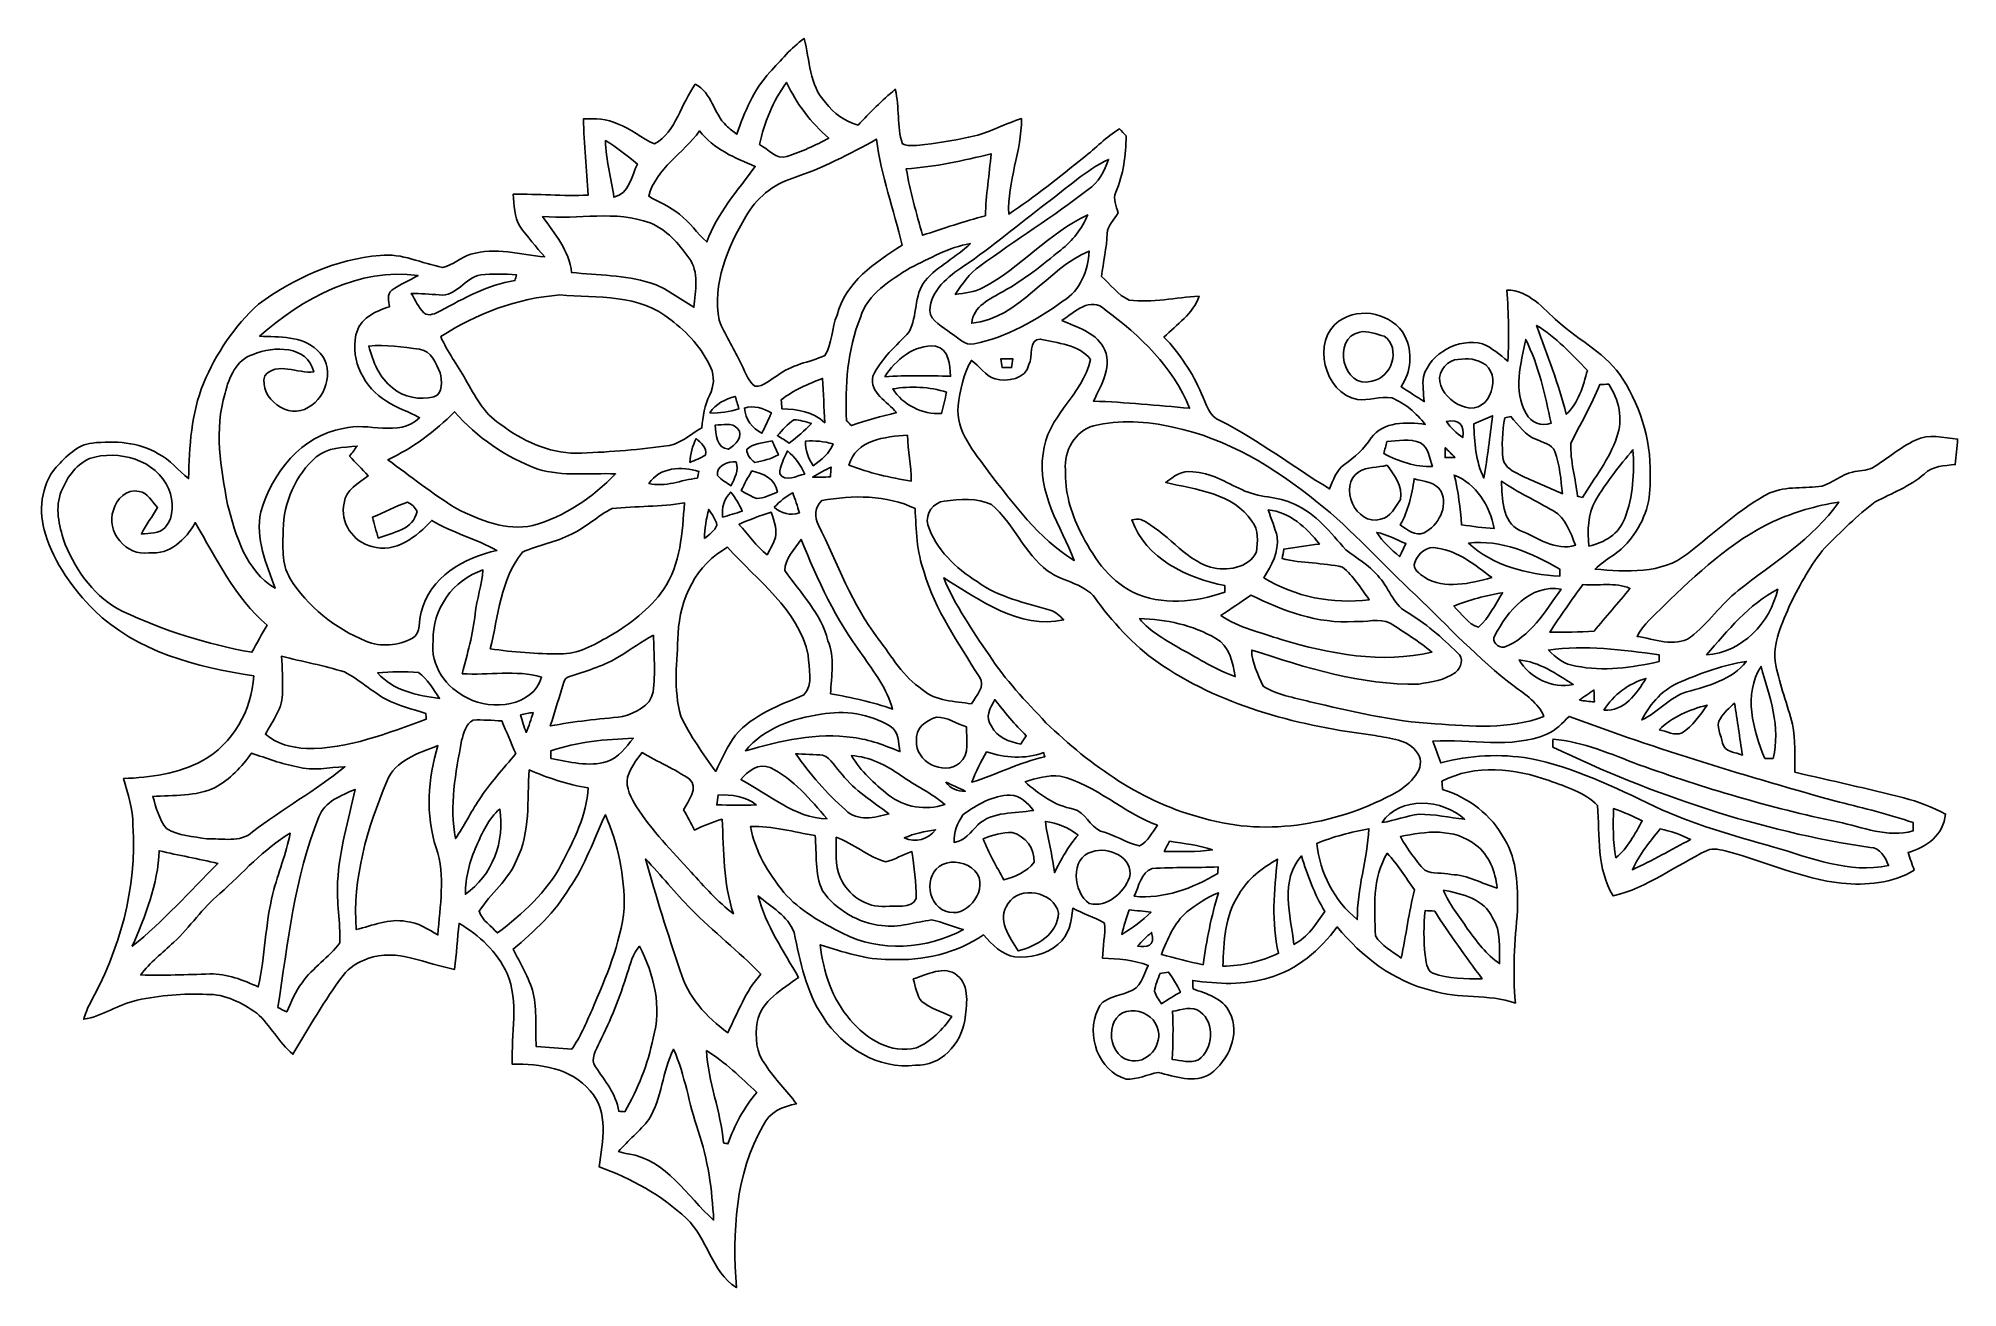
# Model space of a CAD drawing. Header units: centimetres. Extents: x -14.6 to 14.7, y -9.8 to 9.3.
import ezdxf

# ---------------------------------------------------------------- set-up
doc = ezdxf.new("R2010")
doc.units = ezdxf.units.CM
doc.header["$MEASUREMENT"] = 0
doc.layers.add('Layer 1', color=7, linetype='Continuous')

msp = doc.modelspace()

# ---------------------------------------------------------------- linework, layer by layer
at = {"layer": 'Layer 1', "color": 251}
for points, knots in [([(-3.40889, 8.77076), (-3.24168, 8.94962), (-3.08681, 9.14506), (-2.88608, 9.28934), (-2.88608, 9.28934), (-2.794, 8.95703), (-2.81446, 8.57215), (-2.55729, 8.30862), (-2.55729, 8.30862), (-2.43664, 8.14035), (-2.25989, 8.0204), (-2.06093, 7.96396), (-2.06093, 7.96396), (-1.88207, 8.15728), (-1.6958, 8.34355), (-1.49225, 8.51112), (-1.49225, 8.51112), (-1.42452, 8.23842), (-1.4732, 7.94526), (-1.38465, 7.67821), (-1.38465, 7.67821), (-1.27635, 7.62635), (-1.15182, 7.66127), (-1.03893, 7.66657), (-1.03893, 7.66657), (-0.78352, 7.69832), (-0.52917, 7.74206), (-0.27799, 7.79921), (-0.27799, 7.79921), (-0.0321, 7.86306), (0.19191, 7.98901), (0.43462, 8.06309), (0.43462, 8.06309), (0.44203, 7.56779), (0.21519, 7.10283), (0.24095, 6.60541), (0.24095, 6.60541), (0.6417, 6.86576), (1.01212, 7.17091), (1.38642, 7.46831), (1.38642, 7.46831), (1.56951, 7.61224), (1.73073, 7.78545), (1.93146, 7.90646), (1.93146, 7.90646), (1.96638, 7.87047), (2.00131, 7.83484), (2.03659, 7.79886), (2.03659, 7.79886), (2.02847, 7.50605), (1.99355, 7.21007), (1.87713, 6.93843), (1.87713, 6.93843), (1.82668, 6.83436), (1.88807, 6.72536), (1.91206, 6.62305), (1.91206, 6.62305), (1.85385, 6.52145), (1.75084, 6.43255), (1.7459, 6.30837), (1.7459, 6.30837), (1.73637, 6.08753), (1.68592, 5.87163), (1.65806, 5.65291), (1.65806, 5.65291), (1.79634, 5.53261), (1.90888, 5.36928), (2.07821, 5.2892), (2.07821, 5.2892), (2.43664, 5.25004), (2.79153, 5.32871), (3.14819, 5.35058), (3.14819, 5.35058), (3.05717, 5.07894), (2.80846, 4.91843), (2.61267, 4.72652), (2.61267, 4.72652), (2.85397, 4.47499), (3.04941, 4.18042), (3.18488, 3.85904), (3.18488, 3.85904), (3.25967, 3.70734), (3.29847, 3.51296), (3.47698, 3.44558), (3.47698, 3.44558), (4.06188, 3.14713), (4.58329, 2.74567), (5.1435, 2.407), (5.1435, 2.407), (5.201, 2.53929), (5.24016, 2.69452), (5.36998, 2.77777), (5.36998, 2.77777), (5.52732, 2.89137), (5.67126, 3.02189), (5.77921, 3.18452), (5.77921, 3.18452), (5.96759, 3.43958), (6.32107, 3.43112), (6.60365, 3.39161), (6.60365, 3.39161), (6.46924, 3.5627), (6.29673, 3.71651), (6.09247, 3.79589), (6.09247, 3.79589), (5.9182, 3.82976), (5.74287, 3.74826), (5.56789, 3.77331), (5.56789, 3.77331), (5.05813, 3.86574), (4.85916, 4.67219), (5.29167, 4.9724), (5.29167, 4.9724), (5.61022, 5.19712), (6.10694, 5.08811), (6.29426, 4.74169), (6.29426, 4.74169), (6.41491, 4.49615), (6.38986, 4.19206), (6.23464, 3.96769), (6.23464, 3.96769), (6.35212, 3.89184), (6.46994, 3.81494), (6.58954, 3.74086), (6.58954, 3.74086), (6.57754, 3.86644), (6.56096, 3.9945), (6.57542, 4.12044), (6.57542, 4.12044), (6.68867, 4.48839), (7.10988, 4.71276), (7.48065, 4.62351), (7.48065, 4.62351), (7.62423, 4.56106), (7.74347, 4.45417), (7.8673, 4.35998), (7.8673, 4.35998), (7.88352, 4.72158), (7.87823, 5.08317), (7.85283, 5.44407), (7.85283, 5.44407), (8.18762, 5.43913), (8.40387, 5.16678), (8.63177, 4.96288), (8.63177, 4.96288), (8.9602, 4.6669), (9.38248, 4.46969), (9.62378, 4.08481), (9.62378, 4.08481), (9.91694, 3.62338), (10.07039, 3.06881), (10.03935, 2.52166), (10.03935, 2.52166), (10.05134, 2.18934), (9.93387, 1.85984), (9.71409, 1.60937), (9.71409, 1.60937), (9.57968, 1.42381), (9.35672, 1.34056), (9.19868, 1.18039), (9.19868, 1.18039), (9.6707, 1.13841), (10.21609, 1.10102), (10.61332, 1.41605), (10.61332, 1.41605), (11.02501, 1.73496), (11.40389, 2.10503), (11.87203, 2.34386), (11.87203, 2.34386), (12.1218, 2.45428), (12.40508, 2.40771), (12.6686, 2.44863), (12.6686, 2.44863), (12.82982, 2.50119), (12.96282, 2.62361), (13.13039, 2.66206), (13.13039, 2.66206), (13.23164, 2.68746), (13.34029, 2.68393), (13.43695, 2.72803), (13.43695, 2.72803), (13.66026, 2.86314), (13.85958, 3.03742), (14.09524, 3.15242), (14.09524, 3.15242), (14.29667, 3.25191), (14.52598, 3.18629), (14.7387, 3.1683), (14.7387, 3.1683), (14.72741, 3.03883), (14.7193, 2.90795), (14.70131, 2.77883), (14.70131, 2.77883), (14.5355, 2.75978), (14.357, 2.75943), (14.22964, 2.63313), (14.22964, 2.63313), (14.00704, 2.44651), (13.73576, 2.33786), (13.47929, 2.20874), (13.47929, 2.20874), (13.20165, 1.99954), (12.95576, 1.75119), (12.71094, 1.50566), (12.71094, 1.50566), (12.49504, 1.2506), (12.33523, 0.95356), (12.18636, 0.65581), (12.18636, 0.65581), (12.05936, 0.35842), (11.90061, 0.04974), (11.96058, -0.28646), (11.96058, -0.28646), (12.02161, -0.59302), (12.13838, -0.88477), (12.21564, -1.18745), (12.21564, -1.18745), (12.26114, -1.42946), (12.2488, -1.67852), (12.25162, -1.92405), (12.25162, -1.92405), (12.8076, -2.04858), (13.36357, -2.17629), (13.91638, -2.31634), (13.91638, -2.31634), (14.13969, -2.36679), (14.34994, -2.45851), (14.55385, -2.56117), (14.55385, -2.56117), (14.52351, -2.87796), (14.26598, -3.07234), (13.98164, -3.14713), (13.98164, -3.14713), (14.01057, -3.23885), (14.04302, -3.32916), (14.07442, -3.42018), (14.07442, -3.42018), (13.74599, -3.62303), (13.33923, -3.65513), (12.96282, -3.61915), (12.96282, -3.61915), (12.35957, -3.55177), (11.80606, -3.28683), (11.22504, -3.13196), (11.22504, -3.13196), (11.12202, -3.11362), (11.01055, -3.07058), (10.91212, -3.11714), (10.91212, -3.11714), (10.4327, -3.34716), (9.99913, -3.68829), (9.4742, -3.81388), (9.4742, -3.81388), (9.22443, -3.39866), (9.26677, -2.89243), (9.23819, -2.42958), (9.23819, -2.42958), (9.04028, -2.23097), (8.75524, -2.14947), (8.49771, -2.04929), (8.49771, -2.04929), (7.97313, -1.86831), (7.36812, -1.7907), (6.85976, -2.06163), (6.85976, -2.06163), (6.86223, -2.10291), (6.86541, -2.14454), (6.86858, -2.18616), (6.86858, -2.18616), (7.26299, -2.31069), (7.62141, -2.5721), (7.81297, -2.94569), (7.81297, -2.94569), (8.01582, -3.26813), (8.01652, -3.66677), (8.01511, -4.03401), (8.01511, -4.03401), (7.96925, -4.50391), (7.9375, -4.97805), (7.9823, -5.44936), (7.9823, -5.44936), (7.56885, -5.30401), (7.11694, -5.3908), (6.6996, -5.25745), (6.6996, -5.25745), (6.11928, -5.11881), (5.63527, -4.7371), (5.25921, -4.2866), (5.25921, -4.2866), (4.99463, -4.63691), (4.64714, -4.94489), (4.21534, -5.06271), (4.21534, -5.06271), (3.83893, -5.18089), (3.43606, -5.16043), (3.05117, -5.10364), (3.05117, -5.10364), (3.05259, -5.14597), (3.054, -5.1883), (3.05611, -5.23134), (3.05611, -5.23134), (3.26249, -5.31107), (3.51367, -5.36857), (3.61527, -5.59118), (3.61527, -5.59118), (3.78389, -5.92561), (3.6008, -6.32389), (3.32176, -6.53168), (3.32176, -6.53168), (3.07693, -6.68549), (2.77883, -6.57084), (2.52589, -6.5091), (2.52589, -6.5091), (2.36149, -6.53874), (2.20451, -6.62129), (2.03341, -6.6107), (2.03341, -6.6107), (1.60479, -6.4837), (1.42169, -5.93654), (1.59985, -5.55202), (1.59985, -5.55202), (1.6697, -5.35799), (1.91064, -5.34917), (2.0701, -5.27826), (2.0701, -5.27826), (2.25672, -5.23593), (2.30117, -5.0232), (2.37243, -4.87433), (2.37243, -4.87433), (2.14736, -4.79778), (1.911, -4.76709), (1.67428, -4.76532), (1.67428, -4.76532), (1.67393, -4.58541), (1.72367, -4.40549), (1.7018, -4.22698), (1.7018, -4.22698), (1.54764, -4.13632), (1.37689, -4.08129), (1.21779, -4.00121), (1.21779, -4.00121), (1.20297, -4.20299), (1.16311, -4.41995), (0.99307, -4.55471), (0.99307, -4.55471), (0.8128, -4.70676), (0.56762, -4.76109), (0.3362, -4.74521), (0.3362, -4.74521), (0.1337, -4.70923), (-0.01517, -4.55648), (-0.14429, -4.40937), (-0.14429, -4.40937), (-0.56233, -4.68665), (-1.07068, -4.81224), (-1.57057, -4.78261), (-1.57057, -4.78261), (-1.94134, -4.79249), (-2.29129, -4.66443), (-2.64054, -4.5593), (-2.64054, -4.5593), (-2.5908, -4.97311), (-2.45886, -5.38762), (-2.17981, -5.70689), (-2.17981, -5.70689), (-1.93604, -5.99369), (-1.56351, -6.23535), (-1.17052, -6.13269), (-1.17052, -6.13269), (-0.94403, -6.03885), (-0.76835, -5.85399), (-0.63041, -5.65573), (-0.63041, -5.65573), (-0.78528, -5.58482), (-0.95215, -5.53226), (-1.0862, -5.42502), (-1.0862, -5.42502), (-1.17334, -5.33329), (-1.17828, -5.19359), (-1.21814, -5.08071), (-1.21814, -5.08071), (-1.01459, -5.02003), (-0.73978, -4.86198), (-0.54681, -5.02638), (-0.54681, -5.02638), (-0.34502, -5.19148), (-0.40569, -5.49028), (-0.42933, -5.71606), (-0.42933, -5.71606), (-0.49177, -6.07589), (-0.79622, -6.41491), (-1.18251, -6.40045), (-1.18251, -6.40045), (-1.75084, -6.46501), (-2.29941, -6.13516), (-2.59468, -5.66244), (-2.59468, -5.66244), (-2.85644, -5.27897), (-2.94323, -4.81542), (-3.03989, -4.37021), (-3.03989, -4.37021), (-3.13055, -4.11445), (-3.39549, -3.9811), (-3.58846, -3.81141), (-3.58846, -3.81141), (-3.46922, -4.26403), (-3.20111, -4.65667), (-2.96968, -5.05777), (-2.96968, -5.05777), (-3.22368, -5.24016), (-3.53095, -5.40738), (-3.60539, -5.73934), (-3.60539, -5.73934), (-3.63114, -5.96265), (-3.62479, -6.21912), (-3.4731, -6.40115), (-3.4731, -6.40115), (-3.33375, -6.6107), (-3.14995, -6.78533), (-3.0039, -6.99029), (-3.0039, -6.99029), (-3.2064, -7.02451), (-3.423, -7.11764), (-3.50943, -7.31979), (-3.50943, -7.31979), (-3.94123, -8.06379), (-3.98216, -8.95914), (-3.92113, -9.79734), (-3.92113, -9.79734), (-4.30354, -9.54899), (-4.3621, -9.04311), (-4.68348, -8.74077), (-4.68348, -8.74077), (-5.06236, -8.38341), (-5.52873, -8.13082), (-6.01557, -7.95338), (-6.01557, -7.95338), (-5.97112, -7.56532), (-5.85964, -7.11235), (-6.15633, -6.79097), (-6.15633, -6.79097), (-6.44172, -6.43819), (-6.92432, -6.38034), (-7.34695, -6.38104), (-7.34695, -6.38104), (-7.36247, -5.91996), (-7.23829, -5.43419), (-7.42527, -4.99569), (-7.42527, -4.99569), (-7.57484, -4.66866), (-7.84966, -4.41007), (-8.15834, -4.23298), (-8.15834, -4.23298), (-8.18444, -4.46652), (-8.1975, -4.70147), (-8.22713, -4.93466), (-8.22713, -4.93466), (-8.66211, -4.85704), (-9.10943, -4.60587), (-9.55322, -4.76991), (-9.55322, -4.76991), (-9.69539, -4.826), (-9.83862, -4.90044), (-9.92999, -5.02744), (-9.92999, -5.02744), (-10.21574, -5.40879), (-10.45069, -5.82436), (-10.69763, -6.23111), (-10.69763, -6.23111), (-10.9153, -6.05367), (-11.03595, -5.78732), (-11.24903, -5.60529), (-11.24903, -5.60529), (-11.47198, -5.44759), (-11.73127, -5.30789), (-12.01244, -5.31742), (-12.01244, -5.31742), (-12.36874, -5.30225), (-12.72822, -5.32977), (-13.07641, -5.40632), (-13.07641, -5.40632), (-13.36146, -5.467), (-13.60276, -5.65115), (-13.89239, -5.69736), (-13.89239, -5.69736), (-13.86981, -5.62398), (-13.84759, -5.55025), (-13.8116, -5.48217), (-13.8116, -5.48217), (-13.34135, -4.65067), (-13.08029, -3.69217), (-13.14062, -2.73297), (-13.14062, -2.73297), (-13.13004, -2.48532), (-13.22634, -2.25496), (-13.28455, -2.0193), (-13.28455, -2.0193), (-12.87357, -2.00307), (-12.44776, -1.94804), (-12.08193, -1.7466), (-12.08193, -1.7466), (-11.61486, -1.49437), (-11.32417, -0.97437), (-11.29524, -0.4505), (-11.29524, -0.4505), (-12.16731, -0.31856), (-13.08594, -0.08184), (-13.73505, 0.55245), (-13.73505, 0.55245), (-14.06137, 0.87948), (-14.33724, 1.27071), (-14.478, 1.7145), (-14.478, 1.7145), (-14.5856, 2.05493), (-14.55385, 2.46274), (-14.31219, 2.73967), (-14.31219, 2.73967), (-14.16262, 2.89948), (-13.99117, 3.08398), (-13.76116, 3.10727), (-13.76116, 3.10727), (-13.42108, 3.14043), (-13.05348, 3.12596), (-12.75327, 2.94323), (-12.75327, 2.94323), (-12.56877, 2.85679), (-12.45023, 2.68358), (-12.29043, 2.56293), (-12.29043, 2.56293), (-12.28408, 3.0547), (-12.24492, 3.55565), (-12.065, 4.01814), (-12.065, 4.01814), (-11.87027, 4.47111), (-11.59087, 4.89444), (-11.22468, 5.2264), (-11.22468, 5.2264), (-10.68246, 5.62328), (-10.04111, 5.91961), (-9.36484, 5.97288), (-9.36484, 5.97288), (-9.03217, 6.01169), (-8.72808, 5.85011), (-8.41022, 5.79014), (-8.41022, 5.79014), (-8.25324, 5.82119), (-8.12976, 5.94501), (-7.97701, 5.99228), (-7.97701, 5.99228), (-7.60518, 6.09953), (-7.22171, 5.99193), (-6.84953, 5.94995), (-6.84953, 5.94995), (-6.9783, 6.10552), (-7.11412, 6.25546), (-7.23124, 6.4202), (-7.23124, 6.4202), (-7.32367, 6.56449), (-7.3092, 6.74476), (-7.33249, 6.90845), (-7.33249, 6.90845), (-6.95008, 6.91444), (-6.56837, 6.87529), (-6.18525, 6.8961), (-6.18525, 6.8961), (-6.2036, 7.28486), (-6.25052, 7.67186), (-6.25651, 8.06097), (-6.25651, 8.06097), (-6.08083, 8.06309), (-5.89809, 8.06379), (-5.73581, 7.98407), (-5.73581, 7.98407), (-5.52768, 7.92021), (-5.37175, 7.75476), (-5.17066, 7.6775), (-5.17066, 7.6775), (-4.83588, 7.86589), (-4.76532, 8.29945), (-4.54801, 8.58943), (-4.54801, 8.58943), (-4.29401, 8.45926), (-4.27108, 8.13999), (-4.07458, 7.9562), (-4.07458, 7.9562), (-4.0259, 7.90751), (-3.97051, 7.86624), (-3.91583, 7.82426), (-3.91583, 7.82426), (-3.79659, 8.16222), (-3.65689, 8.50547), (-3.40889, 8.77076), (-3.40889, 8.77076), (-3.40889, 8.77076), (-3.40889, 8.77076), (-3.40889, 8.77076)], [0, 0, 0, 0, 0.00666667, 0.00666667, 0.00666667, 0.00666667, 0.01333333, 0.01333333, 0.01333333, 0.01333333, 0.02, 0.02, 0.02, 0.02, 0.02666667, 0.02666667, 0.02666667, 0.02666667, 0.03333333, 0.03333333, 0.03333333, 0.03333333, 0.04, 0.04, 0.04, 0.04, 0.04666667, 0.04666667, 0.04666667, 0.04666667, 0.05333333, 0.05333333, 0.05333333, 0.05333333, 0.06, 0.06, 0.06, 0.06, 0.06666667, 0.06666667, 0.06666667, 0.06666667, 0.07333333, 0.07333333, 0.07333333, 0.07333333, 0.08, 0.08, 0.08, 0.08, 0.08666667, 0.08666667, 0.08666667, 0.08666667, 0.09333333, 0.09333333, 0.09333333, 0.09333333, 0.1, 0.1, 0.1, 0.1, 0.10666667, 0.10666667, 0.10666667, 0.10666667, 0.11333333, 0.11333333, 0.11333333, 0.11333333, 0.12, 0.12, 0.12, 0.12, 0.12666667, 0.12666667, 0.12666667, 0.12666667, 0.13333333, 0.13333333, 0.13333333, 0.13333333, 0.14, 0.14, 0.14, 0.14, 0.14666667, 0.14666667, 0.14666667, 0.14666667, 0.15333333, 0.15333333, 0.15333333, 0.15333333, 0.16, 0.16, 0.16, 0.16, 0.16666667, 0.16666667, 0.16666667, 0.16666667, 0.17333333, 0.17333333, 0.17333333, 0.17333333, 0.18, 0.18, 0.18, 0.18, 0.18666667, 0.18666667, 0.18666667, 0.18666667, 0.19333333, 0.19333333, 0.19333333, 0.19333333, 0.2, 0.2, 0.2, 0.2, 0.20666667, 0.20666667, 0.20666667, 0.20666667, 0.21333333, 0.21333333, 0.21333333, 0.21333333, 0.22, 0.22, 0.22, 0.22, 0.22666667, 0.22666667, 0.22666667, 0.22666667, 0.23333333, 0.23333333, 0.23333333, 0.23333333, 0.24, 0.24, 0.24, 0.24, 0.24666667, 0.24666667, 0.24666667, 0.24666667, 0.25333333, 0.25333333, 0.25333333, 0.25333333, 0.26, 0.26, 0.26, 0.26, 0.26666667, 0.26666667, 0.26666667, 0.26666667, 0.27333333, 0.27333333, 0.27333333, 0.27333333, 0.28, 0.28, 0.28, 0.28, 0.28666667, 0.28666667, 0.28666667, 0.28666667, 0.29333333, 0.29333333, 0.29333333, 0.29333333, 0.3, 0.3, 0.3, 0.3, 0.30666667, 0.30666667, 0.30666667, 0.30666667, 0.31333333, 0.31333333, 0.31333333, 0.31333333, 0.32, 0.32, 0.32, 0.32, 0.32666667, 0.32666667, 0.32666667, 0.32666667, 0.33333333, 0.33333333, 0.33333333, 0.33333333, 0.34, 0.34, 0.34, 0.34, 0.34666667, 0.34666667, 0.34666667, 0.34666667, 0.35333333, 0.35333333, 0.35333333, 0.35333333, 0.36, 0.36, 0.36, 0.36, 0.36666667, 0.36666667, 0.36666667, 0.36666667, 0.37333333, 0.37333333, 0.37333333, 0.37333333, 0.38, 0.38, 0.38, 0.38, 0.38666667, 0.38666667, 0.38666667, 0.38666667, 0.39333333, 0.39333333, 0.39333333, 0.39333333, 0.4, 0.4, 0.4, 0.4, 0.40666667, 0.40666667, 0.40666667, 0.40666667, 0.41333333, 0.41333333, 0.41333333, 0.41333333, 0.42, 0.42, 0.42, 0.42, 0.42666667, 0.42666667, 0.42666667, 0.42666667, 0.43333333, 0.43333333, 0.43333333, 0.43333333, 0.44, 0.44, 0.44, 0.44, 0.44666667, 0.44666667, 0.44666667, 0.44666667, 0.45333333, 0.45333333, 0.45333333, 0.45333333, 0.46, 0.46, 0.46, 0.46, 0.46666667, 0.46666667, 0.46666667, 0.46666667, 0.47333333, 0.47333333, 0.47333333, 0.47333333, 0.48, 0.48, 0.48, 0.48, 0.48666667, 0.48666667, 0.48666667, 0.48666667, 0.49333333, 0.49333333, 0.49333333, 0.49333333, 0.5, 0.5, 0.5, 0.5, 0.50666667, 0.50666667, 0.50666667, 0.50666667, 0.51333333, 0.51333333, 0.51333333, 0.51333333, 0.52, 0.52, 0.52, 0.52, 0.52666667, 0.52666667, 0.52666667, 0.52666667, 0.53333333, 0.53333333, 0.53333333, 0.53333333, 0.54, 0.54, 0.54, 0.54, 0.54666667, 0.54666667, 0.54666667, 0.54666667, 0.55333333, 0.55333333, 0.55333333, 0.55333333, 0.56, 0.56, 0.56, 0.56, 0.56666667, 0.56666667, 0.56666667, 0.56666667, 0.57333333, 0.57333333, 0.57333333, 0.57333333, 0.58, 0.58, 0.58, 0.58, 0.58666667, 0.58666667, 0.58666667, 0.58666667, 0.59333333, 0.59333333, 0.59333333, 0.59333333, 0.6, 0.6, 0.6, 0.6, 0.60666667, 0.60666667, 0.60666667, 0.60666667, 0.61333333, 0.61333333, 0.61333333, 0.61333333, 0.62, 0.62, 0.62, 0.62, 0.62666667, 0.62666667, 0.62666667, 0.62666667, 0.63333333, 0.63333333, 0.63333333, 0.63333333, 0.64, 0.64, 0.64, 0.64, 0.64666667, 0.64666667, 0.64666667, 0.64666667, 0.65333333, 0.65333333, 0.65333333, 0.65333333, 0.66, 0.66, 0.66, 0.66, 0.66666667, 0.66666667, 0.66666667, 0.66666667, 0.67333333, 0.67333333, 0.67333333, 0.67333333, 0.68, 0.68, 0.68, 0.68, 0.68666667, 0.68666667, 0.68666667, 0.68666667, 0.69333333, 0.69333333, 0.69333333, 0.69333333, 0.7, 0.7, 0.7, 0.7, 0.70666667, 0.70666667, 0.70666667, 0.70666667, 0.71333333, 0.71333333, 0.71333333, 0.71333333, 0.72, 0.72, 0.72, 0.72, 0.72666667, 0.72666667, 0.72666667, 0.72666667, 0.73333333, 0.73333333, 0.73333333, 0.73333333, 0.74, 0.74, 0.74, 0.74, 0.74666667, 0.74666667, 0.74666667, 0.74666667, 0.75333333, 0.75333333, 0.75333333, 0.75333333, 0.76, 0.76, 0.76, 0.76, 0.76666667, 0.76666667, 0.76666667, 0.76666667, 0.77333333, 0.77333333, 0.77333333, 0.77333333, 0.78, 0.78, 0.78, 0.78, 0.78666667, 0.78666667, 0.78666667, 0.78666667, 0.79333333, 0.79333333, 0.79333333, 0.79333333, 0.8, 0.8, 0.8, 0.8, 0.80666667, 0.80666667, 0.80666667, 0.80666667, 0.81333333, 0.81333333, 0.81333333, 0.81333333, 0.82, 0.82, 0.82, 0.82, 0.82666667, 0.82666667, 0.82666667, 0.82666667, 0.83333333, 0.83333333, 0.83333333, 0.83333333, 0.84, 0.84, 0.84, 0.84, 0.84666667, 0.84666667, 0.84666667, 0.84666667, 0.85333333, 0.85333333, 0.85333333, 0.85333333, 0.86, 0.86, 0.86, 0.86, 0.86666667, 0.86666667, 0.86666667, 0.86666667, 0.87333333, 0.87333333, 0.87333333, 0.87333333, 0.88, 0.88, 0.88, 0.88, 0.88666667, 0.88666667, 0.88666667, 0.88666667, 0.89333333, 0.89333333, 0.89333333, 0.89333333, 0.9, 0.9, 0.9, 0.9, 0.90666667, 0.90666667, 0.90666667, 0.90666667, 0.91333333, 0.91333333, 0.91333333, 0.91333333, 0.92, 0.92, 0.92, 0.92, 0.92666667, 0.92666667, 0.92666667, 0.92666667, 0.93333333, 0.93333333, 0.93333333, 0.93333333, 0.94, 0.94, 0.94, 0.94, 0.94666667, 0.94666667, 0.94666667, 0.94666667, 0.95333333, 0.95333333, 0.95333333, 0.95333333, 0.96, 0.96, 0.96, 0.96, 0.96666667, 0.96666667, 0.96666667, 0.96666667, 0.97333333, 0.97333333, 0.97333333, 0.97333333, 0.98, 0.98, 0.98, 0.98, 0.98666667, 0.98666667, 0.98666667, 0.98666667, 1, 1, 1, 1]), ([(-3.5687, 7.66551), (-3.4357, 7.6073), (-3.31258, 7.42809), (-3.14819, 7.487), (-3.14819, 7.487), (-2.92523, 7.55474), (-2.71321, 7.65598), (-2.50825, 7.7664), (-2.50825, 7.7664), (-2.78518, 7.99818), (-2.99791, 8.29169), (-3.15454, 8.61554), (-3.15454, 8.61554), (-3.36021, 8.33296), (-3.49532, 8.00629), (-3.5687, 7.66551), (-3.5687, 7.66551), (-3.5687, 7.66551), (-3.5687, 7.66551), (-3.5687, 7.66551)], [0, 0, 0, 0, 0.16666667, 0.16666667, 0.16666667, 0.16666667, 0.33333333, 0.33333333, 0.33333333, 0.33333333, 0.5, 0.5, 0.5, 0.5, 0.66666667, 0.66666667, 0.66666667, 0.66666667, 1, 1, 1, 1]), ([(-5.92032, 7.72901), (-5.91467, 7.43585), (-5.83706, 7.15151), (-5.7912, 6.86329), (-5.7912, 6.86329), (-5.55202, 6.91832), (-5.52732, 7.18185), (-5.43207, 7.36776), (-5.43207, 7.36776), (-5.58765, 7.49794), (-5.74781, 7.62247), (-5.92032, 7.72901), (-5.92032, 7.72901), (-5.92032, 7.72901), (-5.92032, 7.72901), (-5.92032, 7.72901)], [0, 0, 0, 0, 0.2, 0.2, 0.2, 0.2, 0.4, 0.4, 0.4, 0.4, 0.6, 0.6, 0.6, 0.6, 1, 1, 1, 1]), ([(-4.48416, 7.87435), (-4.73075, 7.53392), (-5.14985, 7.30497), (-5.26027, 6.8774), (-5.26027, 6.8774), (-5.10081, 6.79062), (-4.9343, 6.71407), (-4.78896, 6.60435), (-4.78896, 6.60435), (-4.63726, 6.47559), (-4.51803, 6.31402), (-4.37233, 6.1789), (-4.37233, 6.1789), (-4.21534, 6.61741), (-3.90208, 6.96419), (-3.63149, 7.33354), (-3.63149, 7.33354), (-3.94688, 7.45772), (-4.26685, 7.60236), (-4.48416, 7.87435), (-4.48416, 7.87435), (-4.48416, 7.87435), (-4.48416, 7.87435), (-4.48416, 7.87435)], [0, 0, 0, 0, 0.14285714, 0.14285714, 0.14285714, 0.14285714, 0.28571429, 0.28571429, 0.28571429, 0.28571429, 0.42857143, 0.42857143, 0.42857143, 0.42857143, 0.57142857, 0.57142857, 0.57142857, 0.57142857, 0.71428571, 0.71428571, 0.71428571, 0.71428571, 1, 1, 1, 1]), ([(-3.06035, 7.15504), (-3.36303, 7.05661), (-3.62126, 6.84389), (-3.77719, 6.56555), (-3.77719, 6.56555), (-4.05518, 6.09494), (-4.28943, 5.54002), (-4.1843, 4.98299), (-4.1843, 4.98299), (-4.1021, 4.76426), (-3.96699, 4.56988), (-3.86786, 4.35892), (-3.86786, 4.35892), (-3.79836, 4.22769), (-3.75638, 4.07388), (-3.63996, 3.97369), (-3.63996, 3.97369), (-3.50379, 3.96416), (-3.40148, 4.07741), (-3.29283, 4.13844), (-3.29283, 4.13844), (-3.08504, 4.30848), (-2.80741, 4.33634), (-2.56893, 4.44359), (-2.56893, 4.44359), (-2.44969, 4.62562), (-2.47227, 4.86586), (-2.38231, 5.06271), (-2.38231, 5.06271), (-2.25707, 5.56013), (-1.79917, 5.87022), (-1.38994, 6.12951), (-1.38994, 6.12951), (-1.51165, 6.67138), (-1.71591, 7.19349), (-1.77835, 7.74841), (-1.77835, 7.74841), (-2.19146, 7.52157), (-2.61056, 7.30285), (-3.06035, 7.15504), (-3.06035, 7.15504), (-3.06035, 7.15504), (-3.06035, 7.15504), (-3.06035, 7.15504)], [0, 0, 0, 0, 0.08333333, 0.08333333, 0.08333333, 0.08333333, 0.16666667, 0.16666667, 0.16666667, 0.16666667, 0.25, 0.25, 0.25, 0.25, 0.33333333, 0.33333333, 0.33333333, 0.33333333, 0.41666667, 0.41666667, 0.41666667, 0.41666667, 0.5, 0.5, 0.5, 0.5, 0.58333333, 0.58333333, 0.58333333, 0.58333333, 0.66666667, 0.66666667, 0.66666667, 0.66666667, 0.75, 0.75, 0.75, 0.75, 0.83333333, 0.83333333, 0.83333333, 0.83333333, 1, 1, 1, 1]), ([(-1.32503, 7.29686), (-1.26718, 6.9529), (-1.17087, 6.6167), (-1.07562, 6.28156), (-1.07562, 6.28156), (-0.75671, 6.38457), (-0.44097, 6.4957), (-0.11606, 6.57931), (-0.11606, 6.57931), (-0.10724, 6.89681), (-0.05503, 7.21042), (-0.02999, 7.52651), (-0.02999, 7.52651), (-0.45544, 7.41821), (-0.88618, 7.3279), (-1.32503, 7.29686), (-1.32503, 7.29686), (-1.32503, 7.29686), (-1.32503, 7.29686), (-1.32503, 7.29686)], [0, 0, 0, 0, 0.16666667, 0.16666667, 0.16666667, 0.16666667, 0.33333333, 0.33333333, 0.33333333, 0.33333333, 0.5, 0.5, 0.5, 0.5, 0.66666667, 0.66666667, 0.66666667, 0.66666667, 1, 1, 1, 1]), ([(0.81668, 6.76945), (0.39441, 6.45054), (-0.00706, 6.10376), (-0.44838, 5.81025), (-0.44838, 5.81025), (-0.68157, 5.65291), (-0.95426, 5.43807), (-0.96591, 5.13186), (-0.96591, 5.13186), (-0.95779, 4.95618), (-0.7553, 4.88844), (-0.64629, 4.78402), (-0.64629, 4.78402), (-0.53516, 4.72264), (-0.43004, 4.58823), (-0.28822, 4.62245), (-0.28822, 4.62245), (0.21343, 4.7177), (0.66252, 4.98651), (1.07386, 5.2772), (1.07386, 5.2772), (1.33385, 5.4423), (1.45874, 5.74146), (1.46897, 6.03956), (1.46897, 6.03956), (0.81739, 5.76756), (0.41487, 5.01438), (-0.32526, 4.93571), (-0.32526, 4.93571), (-0.30339, 5.19924), (-0.04586, 5.30684), (0.15346, 5.42325), (0.15346, 5.42325), (0.47272, 5.59647), (0.75494, 5.82718), (1.0354, 6.05543), (1.0354, 6.05543), (1.21497, 6.19619), (1.36172, 6.38104), (1.44745, 6.59306), (1.44745, 6.59306), (0.85196, 6.31472), (0.4251, 5.78732), (-0.1524, 5.48111), (-0.1524, 5.48111), (-0.28152, 5.4102), (-0.43356, 5.39891), (-0.57573, 5.37845), (-0.57573, 5.37845), (-0.46955, 5.53755), (-0.36054, 5.69948), (-0.20073, 5.81025), (-0.20073, 5.81025), (0.34643, 6.20607), (0.91793, 6.56766), (1.4545, 6.9783), (1.4545, 6.9783), (1.61678, 7.08448), (1.7018, 7.2644), (1.7653, 7.44079), (1.7653, 7.44079), (1.41323, 7.27322), (1.12748, 6.99946), (0.81668, 6.76945), (0.81668, 6.76945), (0.81668, 6.76945), (0.81668, 6.76945), (0.81668, 6.76945)], [0, 0, 0, 0, 0.05555556, 0.05555556, 0.05555556, 0.05555556, 0.11111111, 0.11111111, 0.11111111, 0.11111111, 0.16666667, 0.16666667, 0.16666667, 0.16666667, 0.22222222, 0.22222222, 0.22222222, 0.22222222, 0.27777778, 0.27777778, 0.27777778, 0.27777778, 0.33333333, 0.33333333, 0.33333333, 0.33333333, 0.38888889, 0.38888889, 0.38888889, 0.38888889, 0.44444444, 0.44444444, 0.44444444, 0.44444444, 0.5, 0.5, 0.5, 0.5, 0.55555556, 0.55555556, 0.55555556, 0.55555556, 0.61111111, 0.61111111, 0.61111111, 0.61111111, 0.66666667, 0.66666667, 0.66666667, 0.66666667, 0.72222222, 0.72222222, 0.72222222, 0.72222222, 0.77777778, 0.77777778, 0.77777778, 0.77777778, 0.83333333, 0.83333333, 0.83333333, 0.83333333, 0.88888889, 0.88888889, 0.88888889, 0.88888889, 1, 1, 1, 1]), ([(-6.88305, 6.56766), (-6.69643, 6.30414), (-6.47312, 6.04802), (-6.43855, 5.71183), (-6.43855, 5.71183), (-6.03744, 5.67549), (-5.62786, 5.67055), (-5.23875, 5.5559), (-5.23875, 5.5559), (-4.99075, 5.48146), (-4.7939, 5.30613), (-4.57059, 5.18266), (-4.57059, 5.18266), (-4.54448, 5.4289), (-4.48733, 5.72064), (-4.64608, 5.93619), (-4.64608, 5.93619), (-4.80413, 6.15068), (-4.98334, 6.37187), (-5.24016, 6.46924), (-5.24016, 6.46924), (-5.76756, 6.66997), (-6.33624, 6.51722), (-6.88305, 6.56766), (-6.88305, 6.56766), (-6.88305, 6.56766), (-6.88305, 6.56766), (-6.88305, 6.56766)], [0, 0, 0, 0, 0.125, 0.125, 0.125, 0.125, 0.25, 0.25, 0.25, 0.25, 0.375, 0.375, 0.375, 0.375, 0.5, 0.5, 0.5, 0.5, 0.625, 0.625, 0.625, 0.625, 0.75, 0.75, 0.75, 0.75, 1, 1, 1, 1]), ([(-1.26647, 5.78309), (-1.56528, 5.59294), (-1.91805, 5.39044), (-2.02494, 5.02638), (-2.02494, 5.02638), (-2.2292, 4.5279), (-2.25707, 3.98039), (-2.24014, 3.4484), (-2.24014, 3.4484), (-2.21333, 3.42336), (-2.18652, 3.39831), (-2.15971, 3.37291), (-2.15971, 3.37291), (-1.9371, 3.45616), (-1.70674, 3.51296), (-1.47673, 3.57188), (-1.47673, 3.57188), (-1.61008, 3.7465), (-1.89159, 3.86574), (-1.83339, 4.12821), (-1.83339, 4.12821), (-1.71238, 4.40126), (-1.47461, 4.58858), (-1.28164, 4.8066), (-1.28164, 4.8066), (-1.14864, 5.04684), (-1.21497, 5.3661), (-1.03681, 5.58624), (-1.03681, 5.58624), (-0.84032, 5.81448), (-0.5588, 5.94501), (-0.34608, 6.15456), (-0.34608, 6.15456), (-0.67522, 6.09776), (-0.96979, 5.92667), (-1.26647, 5.78309), (-1.26647, 5.78309), (-1.26647, 5.78309), (-1.26647, 5.78309), (-1.26647, 5.78309)], [0, 0, 0, 0, 0.09090909, 0.09090909, 0.09090909, 0.09090909, 0.18181818, 0.18181818, 0.18181818, 0.18181818, 0.27272727, 0.27272727, 0.27272727, 0.27272727, 0.36363636, 0.36363636, 0.36363636, 0.36363636, 0.45454545, 0.45454545, 0.45454545, 0.45454545, 0.54545455, 0.54545455, 0.54545455, 0.54545455, 0.63636364, 0.63636364, 0.63636364, 0.63636364, 0.72727273, 0.72727273, 0.72727273, 0.72727273, 0.81818182, 0.81818182, 0.81818182, 0.81818182, 1, 1, 1, 1]), ([(-11.20493, 4.73816), (-10.90471, 4.72687), (-10.56181, 4.74627), (-10.32475, 4.5272), (-10.32475, 4.5272), (-10.05099, 4.29577), (-10.16106, 3.81141), (-10.46092, 3.65301), (-10.46092, 3.65301), (-10.75655, 3.45052), (-11.22045, 3.79024), (-11.12732, 4.13456), (-11.12732, 4.13456), (-10.9414, 4.35998), (-10.6172, 4.16243), (-10.37766, 4.19382), (-10.37766, 4.19382), (-10.47997, 4.60375), (-10.98762, 4.59034), (-11.30265, 4.46017), (-11.30265, 4.46017), (-11.56264, 4.38079), (-11.67236, 4.10739), (-11.73409, 3.86644), (-11.73409, 3.86644), (-11.90343, 3.31117), (-11.79654, 2.72556), (-11.69494, 2.16923), (-11.69494, 2.16923), (-11.57358, 1.69439), (-11.41801, 1.1557), (-10.96786, 0.88688), (-10.96786, 0.88688), (-11.10192, 1.26189), (-11.27619, 1.64289), (-11.18764, 2.05458), (-11.18764, 2.05458), (-11.02113, 2.64583), (-10.56323, 3.22545), (-9.92646, 3.32952), (-9.92646, 3.32952), (-9.53946, 3.43711), (-9.09285, 3.18135), (-8.76229, 3.49426), (-8.76229, 3.49426), (-8.92634, 3.5881), (-9.11119, 3.64102), (-9.26888, 3.74615), (-9.26888, 3.74615), (-9.60191, 3.95464), (-9.8231, 4.3621), (-9.73279, 4.75756), (-9.73279, 4.75756), (-9.68763, 5.00133), (-9.43575, 5.12445), (-9.21914, 5.18936), (-9.21914, 5.18936), (-9.22761, 5.27368), (-9.26853, 5.38057), (-9.18457, 5.44054), (-9.18457, 5.44054), (-9.06216, 5.53367), (-8.91611, 5.58941), (-8.78417, 5.66737), (-8.78417, 5.66737), (-9.68234, 5.79049), (-10.55335, 5.32201), (-11.20493, 4.73816), (-11.20493, 4.73816), (-11.20493, 4.73816), (-11.20493, 4.73816), (-11.20493, 4.73816)], [0, 0, 0, 0, 0.05263158, 0.05263158, 0.05263158, 0.05263158, 0.10526316, 0.10526316, 0.10526316, 0.10526316, 0.15789474, 0.15789474, 0.15789474, 0.15789474, 0.21052632, 0.21052632, 0.21052632, 0.21052632, 0.26315789, 0.26315789, 0.26315789, 0.26315789, 0.31578947, 0.31578947, 0.31578947, 0.31578947, 0.36842105, 0.36842105, 0.36842105, 0.36842105, 0.42105263, 0.42105263, 0.42105263, 0.42105263, 0.47368421, 0.47368421, 0.47368421, 0.47368421, 0.52631579, 0.52631579, 0.52631579, 0.52631579, 0.57894737, 0.57894737, 0.57894737, 0.57894737, 0.63157895, 0.63157895, 0.63157895, 0.63157895, 0.68421053, 0.68421053, 0.68421053, 0.68421053, 0.73684211, 0.73684211, 0.73684211, 0.73684211, 0.78947368, 0.78947368, 0.78947368, 0.78947368, 0.84210526, 0.84210526, 0.84210526, 0.84210526, 0.89473684, 0.89473684, 0.89473684, 0.89473684, 1, 1, 1, 1]), ([(-7.82708, 5.67478), (-8.06803, 5.6388), (-8.20208, 5.33329), (-8.46032, 5.36998), (-8.46032, 5.36998), (-8.60284, 5.38198), (-8.74571, 5.38939), (-8.88824, 5.39397), (-8.88824, 5.39397), (-8.83038, 5.29202), (-8.78064, 5.17984), (-8.69527, 5.09729), (-8.69527, 5.09729), (-8.61907, 5.03202), (-8.51782, 5.08917), (-8.44197, 5.12516), (-8.44197, 5.12516), (-8.08284, 5.32165), (-7.71666, 5.52732), (-7.30532, 5.58835), (-7.30532, 5.58835), (-7.29897, 5.61022), (-7.28663, 5.65397), (-7.28028, 5.67584), (-7.28028, 5.67584), (-7.46196, 5.69278), (-7.64611, 5.69489), (-7.82708, 5.67478), (-7.82708, 5.67478), (-7.82708, 5.67478), (-7.82708, 5.67478), (-7.82708, 5.67478)], [0, 0, 0, 0, 0.11111111, 0.11111111, 0.11111111, 0.11111111, 0.22222222, 0.22222222, 0.22222222, 0.22222222, 0.33333333, 0.33333333, 0.33333333, 0.33333333, 0.44444444, 0.44444444, 0.44444444, 0.44444444, 0.55555556, 0.55555556, 0.55555556, 0.55555556, 0.66666667, 0.66666667, 0.66666667, 0.66666667, 0.77777778, 0.77777778, 0.77777778, 0.77777778, 1, 1, 1, 1]), ([(-8.43809, 4.73357), (-8.33861, 4.49933), (-8.17809, 4.2993), (-8.05886, 4.07599), (-8.05886, 4.07599), (-7.91457, 3.83081), (-7.78228, 3.55882), (-7.53498, 3.40042), (-7.53498, 3.40042), (-7.19949, 3.14713), (-6.79626, 2.95416), (-6.36834, 2.95028), (-6.36834, 2.95028), (-5.92032, 2.9651), (-5.47158, 2.99791), (-5.02708, 3.05823), (-5.02708, 3.05823), (-4.8006, 3.06705), (-4.63656, 3.23568), (-4.44782, 3.33834), (-4.44782, 3.33834), (-4.43406, 3.5119), (-4.41043, 3.68618), (-4.32823, 3.84246), (-4.32823, 3.84246), (-4.26261, 3.97016), (-4.25027, 4.12715), (-4.31306, 4.25803), (-4.31306, 4.25803), (-4.44535, 4.55048), (-4.66549, 4.80025), (-4.92337, 4.98863), (-4.92337, 4.98863), (-5.39186, 5.3848), (-6.04979, 5.3273), (-6.62023, 5.36928), (-6.62023, 5.36928), (-7.26863, 5.32236), (-7.8934, 5.08317), (-8.43809, 4.73357), (-8.43809, 4.73357), (-8.43809, 4.73357), (-8.43809, 4.73357), (-8.43809, 4.73357)], [0, 0, 0, 0, 0.08333333, 0.08333333, 0.08333333, 0.08333333, 0.16666667, 0.16666667, 0.16666667, 0.16666667, 0.25, 0.25, 0.25, 0.25, 0.33333333, 0.33333333, 0.33333333, 0.33333333, 0.41666667, 0.41666667, 0.41666667, 0.41666667, 0.5, 0.5, 0.5, 0.5, 0.58333333, 0.58333333, 0.58333333, 0.58333333, 0.66666667, 0.66666667, 0.66666667, 0.66666667, 0.75, 0.75, 0.75, 0.75, 0.83333333, 0.83333333, 0.83333333, 0.83333333, 1, 1, 1, 1]), ([(1.0541, 4.97946), (1.27952, 4.87468), (1.55046, 4.80766), (1.6831, 4.57588), (1.6831, 4.57588), (1.83974, 4.30601), (1.65876, 3.99803), (1.53564, 3.74685), (1.53564, 3.74685), (2.02706, 3.72992), (2.51601, 3.68335), (3.00496, 3.63714), (3.00496, 3.63714), (2.75096, 4.25944), (2.25143, 4.75403), (1.71485, 5.13962), (1.71485, 5.13962), (1.49154, 5.36116), (1.23966, 5.10469), (1.0541, 4.97946), (1.0541, 4.97946), (1.0541, 4.97946), (1.0541, 4.97946), (1.0541, 4.97946)], [0, 0, 0, 0, 0.14285714, 0.14285714, 0.14285714, 0.14285714, 0.28571429, 0.28571429, 0.28571429, 0.28571429, 0.42857143, 0.42857143, 0.42857143, 0.42857143, 0.57142857, 0.57142857, 0.57142857, 0.57142857, 0.71428571, 0.71428571, 0.71428571, 0.71428571, 1, 1, 1, 1]), ([(0.54645, 4.3053), (0.50412, 4.08693), (0.21484, 4.03366), (0.03175, 4.08869), (0.03175, 4.08869), (-0.12206, 4.13173), (-0.20144, 4.28484), (-0.32879, 4.3688), (-0.32879, 4.3688), (-0.46073, 4.16278), (-0.4953, 3.91125), (-0.53411, 3.67489), (-0.53411, 3.67489), (-0.57185, 3.28189), (-0.28222, 2.97462), (-0.07549, 2.67582), (-0.07549, 2.67582), (0.31186, 2.17981), (0.69603, 1.64818), (1.24037, 1.31374), (1.24037, 1.31374), (1.03187, 1.83656), (0.67451, 2.3495), (0.76553, 2.94181), (0.76553, 2.94181), (0.81351, 3.50696), (1.37548, 3.84528), (1.49119, 4.38326), (1.49119, 4.38326), (1.31904, 4.61116), (0.97931, 4.63338), (0.72319, 4.69547), (0.72319, 4.69547), (0.53516, 4.69371), (0.61666, 4.41748), (0.54645, 4.3053), (0.54645, 4.3053), (0.54645, 4.3053), (0.54645, 4.3053), (0.54645, 4.3053)], [0, 0, 0, 0, 0.09090909, 0.09090909, 0.09090909, 0.09090909, 0.18181818, 0.18181818, 0.18181818, 0.18181818, 0.27272727, 0.27272727, 0.27272727, 0.27272727, 0.36363636, 0.36363636, 0.36363636, 0.36363636, 0.45454545, 0.45454545, 0.45454545, 0.45454545, 0.54545455, 0.54545455, 0.54545455, 0.54545455, 0.63636364, 0.63636364, 0.63636364, 0.63636364, 0.72727273, 0.72727273, 0.72727273, 0.72727273, 0.81818182, 0.81818182, 0.81818182, 0.81818182, 1, 1, 1, 1]), ([(5.60352, 4.80201), (5.16784, 4.70958), (5.34811, 3.91407), (5.78838, 4.05448), (5.78838, 4.05448), (6.08965, 4.0961), (6.24452, 4.55048), (5.97464, 4.74063), (5.97464, 4.74063), (5.8547, 4.76462), (5.72735, 4.83023), (5.60352, 4.80201), (5.60352, 4.80201), (5.60352, 4.80201), (5.60352, 4.80201), (5.60352, 4.80201)], [0, 0, 0, 0, 0.2, 0.2, 0.2, 0.2, 0.4, 0.4, 0.4, 0.4, 0.6, 0.6, 0.6, 0.6, 1, 1, 1, 1]), ([(8.30545, 4.90396), (8.45891, 4.45276), (8.64588, 4.01214), (8.75841, 3.54718), (8.75841, 3.54718), (8.9468, 3.72075), (9.01806, 3.97792), (9.08297, 4.21675), (9.08297, 4.21675), (8.84061, 4.46264), (8.60531, 4.72616), (8.30545, 4.90396), (8.30545, 4.90396), (8.30545, 4.90396), (8.30545, 4.90396), (8.30545, 4.90396)], [0, 0, 0, 0, 0.2, 0.2, 0.2, 0.2, 0.4, 0.4, 0.4, 0.4, 0.6, 0.6, 0.6, 0.6, 1, 1, 1, 1]), ([(-9.53841, 4.58893), (-9.47385, 4.35081), (-9.37613, 4.10457), (-9.1754, 3.94794), (-9.1754, 3.94794), (-9.00536, 3.7973), (-8.75736, 3.76484), (-8.54146, 3.81247), (-8.54146, 3.81247), (-8.39823, 3.86574), (-8.41763, 4.06329), (-8.44797, 4.18077), (-8.44797, 4.18077), (-8.51147, 4.32364), (-8.58167, 4.51697), (-8.76018, 4.53849), (-8.76018, 4.53849), (-9.017, 4.58011), (-9.2777, 4.61151), (-9.53841, 4.58893), (-9.53841, 4.58893), (-9.53841, 4.58893), (-9.53841, 4.58893), (-9.53841, 4.58893)], [0, 0, 0, 0, 0.14285714, 0.14285714, 0.14285714, 0.14285714, 0.28571429, 0.28571429, 0.28571429, 0.28571429, 0.42857143, 0.42857143, 0.42857143, 0.42857143, 0.57142857, 0.57142857, 0.57142857, 0.57142857, 0.71428571, 0.71428571, 0.71428571, 0.71428571, 1, 1, 1, 1]), ([(-1.65453, 4.12044), (-1.31939, 4.14337), (-0.98354, 4.13456), (-0.6477, 4.12821), (-0.6477, 4.12821), (-0.65687, 4.30071), (-0.67169, 4.54131), (-0.87806, 4.58929), (-0.87806, 4.58929), (-1.20156, 4.61257), (-1.48943, 4.38221), (-1.65453, 4.12044), (-1.65453, 4.12044), (-1.65453, 4.12044), (-1.65453, 4.12044), (-1.65453, 4.12044)], [0, 0, 0, 0, 0.2, 0.2, 0.2, 0.2, 0.4, 0.4, 0.4, 0.4, 0.6, 0.6, 0.6, 0.6, 1, 1, 1, 1]), ([(7.05238, 4.37868), (6.89398, 4.33105), (6.77721, 4.14973), (6.84071, 3.98357), (6.84071, 3.98357), (6.90069, 3.82376), (7.0552, 3.69958), (7.21819, 3.65478), (7.21819, 3.65478), (7.59954, 3.53413), (7.80239, 4.18077), (7.47219, 4.33423), (7.47219, 4.33423), (7.34766, 4.40937), (7.18891, 4.39632), (7.05238, 4.37868), (7.05238, 4.37868), (7.05238, 4.37868), (7.05238, 4.37868), (7.05238, 4.37868)], [0, 0, 0, 0, 0.16666667, 0.16666667, 0.16666667, 0.16666667, 0.33333333, 0.33333333, 0.33333333, 0.33333333, 0.5, 0.5, 0.5, 0.5, 0.66666667, 0.66666667, 0.66666667, 0.66666667, 1, 1, 1, 1]), ([(8.13964, 4.68948), (8.06697, 4.32294), (7.94456, 3.90596), (8.14634, 3.55847), (8.14634, 3.55847), (8.22043, 3.41136), (8.37918, 3.3595), (8.5277, 3.40924), (8.5277, 3.40924), (8.43597, 3.84634), (8.33861, 4.2866), (8.13964, 4.68948), (8.13964, 4.68948), (8.13964, 4.68948), (8.13964, 4.68948), (8.13964, 4.68948)], [0, 0, 0, 0, 0.2, 0.2, 0.2, 0.2, 0.4, 0.4, 0.4, 0.4, 0.6, 0.6, 0.6, 0.6, 1, 1, 1, 1]), ([(0.11818, 4.39138), (0.12559, 4.34799), (0.13264, 4.30459), (0.14041, 4.26085), (0.14041, 4.26085), (0.18768, 4.2612), (0.2353, 4.2612), (0.28293, 4.26085), (0.28293, 4.26085), (0.28998, 4.30459), (0.29739, 4.34799), (0.30515, 4.39138), (0.30515, 4.39138), (0.24271, 4.39138), (0.18027, 4.39138), (0.11818, 4.39138), (0.11818, 4.39138), (0.11818, 4.39138), (0.11818, 4.39138), (0.11818, 4.39138)], [0, 0, 0, 0, 0.16666667, 0.16666667, 0.16666667, 0.16666667, 0.33333333, 0.33333333, 0.33333333, 0.33333333, 0.5, 0.5, 0.5, 0.5, 0.66666667, 0.66666667, 0.66666667, 0.66666667, 1, 1, 1, 1]), ([(-4.32435, 3.56799), (-4.17336, 3.55494), (-4.02625, 3.59128), (-3.88091, 3.62726), (-3.88091, 3.62726), (-3.89996, 3.69217), (-3.91901, 3.75603), (-3.93876, 3.82023), (-3.93876, 3.82023), (-4.09116, 3.77931), (-4.23721, 3.70558), (-4.32435, 3.56799), (-4.32435, 3.56799), (-4.32435, 3.56799), (-4.32435, 3.56799), (-4.32435, 3.56799)], [0, 0, 0, 0, 0.2, 0.2, 0.2, 0.2, 0.4, 0.4, 0.4, 0.4, 0.6, 0.6, 0.6, 0.6, 1, 1, 1, 1]), ([(-3.23568, 3.76767), (-3.23215, 3.72181), (-3.22862, 3.67594), (-3.22509, 3.62973), (-3.22509, 3.62973), (-2.98697, 3.62162), (-2.75026, 3.5874), (-2.57104, 3.41665), (-2.57104, 3.41665), (-2.58022, 3.64278), (-2.59327, 3.86891), (-2.6035, 4.09469), (-2.6035, 4.09469), (-2.8254, 4.00791), (-3.04659, 3.91583), (-3.23568, 3.76767), (-3.23568, 3.76767), (-3.23568, 3.76767), (-3.23568, 3.76767), (-3.23568, 3.76767)], [0, 0, 0, 0, 0.16666667, 0.16666667, 0.16666667, 0.16666667, 0.33333333, 0.33333333, 0.33333333, 0.33333333, 0.5, 0.5, 0.5, 0.5, 0.66666667, 0.66666667, 0.66666667, 0.66666667, 1, 1, 1, 1]), ([(-1.53176, 3.93559), (-1.37442, 3.68476), (-1.08126, 3.54436), (-0.78705, 3.55671), (-0.78705, 3.55671), (-0.75847, 3.6643), (-0.73448, 3.77507), (-0.70838, 3.88267), (-0.70838, 3.88267), (-0.97437, 3.97122), (-1.25695, 3.97475), (-1.53176, 3.93559), (-1.53176, 3.93559), (-1.53176, 3.93559), (-1.53176, 3.93559), (-1.53176, 3.93559)], [0, 0, 0, 0, 0.2, 0.2, 0.2, 0.2, 0.4, 0.4, 0.4, 0.4, 0.6, 0.6, 0.6, 0.6, 1, 1, 1, 1]), ([(9.26959, 3.99909), (9.1507, 3.68759), (8.97537, 3.4036), (8.82932, 3.10586), (8.82932, 3.10586), (8.81592, 2.83316), (8.90623, 2.56434), (8.92881, 2.2927), (8.92881, 2.2927), (8.94821, 2.28847), (8.98631, 2.27965), (9.00571, 2.27542), (9.00571, 2.27542), (9.19304, 2.57598), (9.4167, 2.86103), (9.53347, 3.19934), (9.53347, 3.19934), (9.62731, 3.46957), (9.56592, 3.77296), (9.40752, 4.00685), (9.40752, 4.00685), (9.36131, 4.00438), (9.3151, 4.00191), (9.26959, 3.99909), (9.26959, 3.99909), (9.26959, 3.99909), (9.26959, 3.99909), (9.26959, 3.99909)], [0, 0, 0, 0, 0.125, 0.125, 0.125, 0.125, 0.25, 0.25, 0.25, 0.25, 0.375, 0.375, 0.375, 0.375, 0.5, 0.5, 0.5, 0.5, 0.625, 0.625, 0.625, 0.625, 0.75, 0.75, 0.75, 0.75, 1, 1, 1, 1]), ([(-9.24631, 2.85186), (-8.90235, 2.59644), (-8.56156, 2.33327), (-8.19856, 2.10538), (-8.19856, 2.10538), (-7.84049, 1.9304), (-7.43938, 1.75966), (-7.03263, 1.84538), (-7.03263, 1.84538), (-6.54473, 1.97908), (-6.1147, 2.27718), (-5.76545, 2.63596), (-5.76545, 2.63596), (-6.16232, 2.65218), (-6.57013, 2.58904), (-6.95537, 2.71004), (-6.95537, 2.71004), (-7.44467, 2.88925), (-7.88282, 3.19334), (-8.22713, 3.58352), (-8.22713, 3.58352), (-8.52452, 3.28542), (-8.86319, 3.03036), (-9.24631, 2.85186), (-9.24631, 2.85186), (-9.24631, 2.85186), (-9.24631, 2.85186), (-9.24631, 2.85186)], [0, 0, 0, 0, 0.125, 0.125, 0.125, 0.125, 0.25, 0.25, 0.25, 0.25, 0.375, 0.375, 0.375, 0.375, 0.5, 0.5, 0.5, 0.5, 0.625, 0.625, 0.625, 0.625, 0.75, 0.75, 0.75, 0.75, 1, 1, 1, 1]), ([(-3.79836, 3.64137), (-3.78037, 3.47063), (-3.68159, 3.32881), (-3.52989, 3.2572), (-3.52989, 3.2572), (-3.48121, 3.36021), (-3.43288, 3.46322), (-3.3849, 3.56658), (-3.3849, 3.56658), (-3.51261, 3.63784), (-3.65337, 3.68618), (-3.79836, 3.64137), (-3.79836, 3.64137), (-3.79836, 3.64137), (-3.79836, 3.64137), (-3.79836, 3.64137)], [0, 0, 0, 0, 0.2, 0.2, 0.2, 0.2, 0.4, 0.4, 0.4, 0.4, 0.6, 0.6, 0.6, 0.6, 1, 1, 1, 1]), ([(7.34695, 3.40219), (7.35259, 3.11856), (7.37658, 2.82998), (7.50076, 2.57034), (7.50076, 2.57034), (7.5565, 2.88643), (7.59213, 3.20534), (7.63446, 3.52319), (7.63446, 3.52319), (7.53816, 3.48403), (7.44255, 3.44311), (7.34695, 3.40219), (7.34695, 3.40219), (7.34695, 3.40219), (7.34695, 3.40219), (7.34695, 3.40219)], [0, 0, 0, 0, 0.2, 0.2, 0.2, 0.2, 0.4, 0.4, 0.4, 0.4, 0.6, 0.6, 0.6, 0.6, 1, 1, 1, 1]), ([(-4.24286, 3.38208), (-4.23863, 3.24026), (-4.22628, 3.02648), (-4.04213, 3.01166), (-4.04213, 3.01166), (-3.94264, 3.06776), (-3.79695, 3.22192), (-3.90454, 3.32846), (-3.90454, 3.32846), (-3.98815, 3.429), (-4.13173, 3.37891), (-4.24286, 3.38208), (-4.24286, 3.38208), (-4.24286, 3.38208), (-4.24286, 3.38208), (-4.24286, 3.38208)], [0, 0, 0, 0, 0.2, 0.2, 0.2, 0.2, 0.4, 0.4, 0.4, 0.4, 0.6, 0.6, 0.6, 0.6, 1, 1, 1, 1]), ([(-3.04165, 3.46216), (-3.13937, 3.39796), (-3.21416, 3.30518), (-3.29283, 3.22016), (-3.29283, 3.22016), (-3.23321, 3.18241), (-3.17288, 3.14466), (-3.11291, 3.10656), (-3.11291, 3.10656), (-2.99261, 3.19723), (-2.88078, 3.29847), (-2.77319, 3.40395), (-2.77319, 3.40395), (-2.86138, 3.42865), (-2.94922, 3.46322), (-3.04165, 3.46216), (-3.04165, 3.46216), (-3.04165, 3.46216), (-3.04165, 3.46216), (-3.04165, 3.46216)], [0, 0, 0, 0, 0.16666667, 0.16666667, 0.16666667, 0.16666667, 0.33333333, 0.33333333, 0.33333333, 0.33333333, 0.5, 0.5, 0.5, 0.5, 0.66666667, 0.66666667, 0.66666667, 0.66666667, 1, 1, 1, 1]), ([(-2.20028, 2.76825), (-1.89371, 2.65254), (-1.57127, 2.57669), (-1.24813, 2.52448), (-1.24813, 2.52448), (-1.24566, 2.75943), (-1.30175, 2.99226), (-1.3081, 3.22686), (-1.3081, 3.22686), (-1.64571, 3.20428), (-2.09726, 3.15489), (-2.20028, 2.76825), (-2.20028, 2.76825), (-2.20028, 2.76825), (-2.20028, 2.76825), (-2.20028, 2.76825)], [0, 0, 0, 0, 0.2, 0.2, 0.2, 0.2, 0.4, 0.4, 0.4, 0.4, 0.6, 0.6, 0.6, 0.6, 1, 1, 1, 1]), ([(1.53317, 3.37044), (1.25765, 3.2893), (1.07386, 2.98168), (1.10878, 2.6991), (1.10878, 2.6991), (1.09608, 2.37173), (1.18533, 2.04752), (1.3335, 1.75754), (1.3335, 1.75754), (1.51483, 1.38642), (1.75648, 1.0227), (2.13572, 0.82973), (2.13572, 0.82973), (2.57669, 0.61666), (3.09386, 0.67275), (3.54436, 0.82832), (3.54436, 0.82832), (3.54401, 0.85337), (3.54295, 0.90382), (3.54259, 0.92886), (3.54259, 0.92886), (2.96192, 1.04316), (2.33292, 1.33879), (2.12302, 1.93393), (2.12302, 1.93393), (2.16817, 1.93922), (2.21544, 1.95157), (2.26095, 1.93816), (2.26095, 1.93816), (2.65465, 1.75225), (2.90124, 1.34691), (3.32352, 1.20826), (3.32352, 1.20826), (3.56729, 1.14829), (3.9056, 1.18992), (4.02731, 1.44321), (4.02731, 1.44321), (4.04248, 1.59914), (4.06259, 1.78118), (3.95534, 1.911), (3.95534, 1.911), (3.67242, 2.34386), (3.09598, 2.39395), (2.63948, 2.50472), (2.63948, 2.50472), (2.75802, 2.59503), (2.88819, 2.69593), (3.05153, 2.66453), (3.05153, 2.66453), (3.32423, 2.6603), (3.55776, 2.50296), (3.80012, 2.39607), (3.80012, 2.39607), (4.05271, 2.26801), (4.35151, 2.29658), (4.60587, 2.17205), (4.60587, 2.17205), (4.93712, 2.03165), (5.15937, 1.73743), (5.38868, 1.47532), (5.38868, 1.47532), (5.55554, 1.34902), (5.74604, 1.24989), (5.87763, 1.08091), (5.87763, 1.08091), (6.04626, 0.91511), (6.10129, 0.64876), (6.31613, 0.52987), (6.31613, 0.52987), (6.60118, 0.35419), (6.86294, 0.14005), (7.09648, -0.09948), (7.09648, -0.09948), (7.19984, -0.1711), (7.1568, -0.33443), (7.06473, -0.39688), (7.06473, -0.39688), (6.90492, -0.51753), (6.69607, -0.5461), (6.50416, -0.57503), (6.50416, -0.57503), (5.62504, -0.59619), (4.77802, -0.32561), (3.95287, -0.05539), (3.95287, -0.05539), (3.95217, -0.25188), (4.05306, -0.4318), (4.12609, -0.60819), (4.12609, -0.60819), (4.34093, -0.74295), (4.5974, -0.78176), (4.8387, -0.8449), (4.8387, -0.8449), (5.47017, -0.99307), (6.10588, -1.14512), (6.75569, -1.18357), (6.75569, -1.18357), (7.30779, -1.22273), (7.88811, -1.27353), (8.41551, -1.07033), (8.41551, -1.07033), (8.33402, -0.85866), (8.13364, -0.73978), (7.96184, -0.60819), (7.96184, -0.60819), (7.41856, -0.19332), (6.95078, 0.30692), (6.46148, 0.7814), (6.46148, 0.7814), (5.94995, 1.24566), (5.4991, 1.77518), (4.95547, 2.20416), (4.95547, 2.20416), (4.31094, 2.73156), (3.57329, 3.17782), (2.74955, 3.35033), (2.74955, 3.35033), (2.35091, 3.4417), (1.93393, 3.46428), (1.53317, 3.37044), (1.53317, 3.37044), (1.53317, 3.37044), (1.53317, 3.37044), (1.53317, 3.37044)], [0, 0, 0, 0, 0.03125, 0.03125, 0.03125, 0.03125, 0.0625, 0.0625, 0.0625, 0.0625, 0.09375, 0.09375, 0.09375, 0.09375, 0.125, 0.125, 0.125, 0.125, 0.15625, 0.15625, 0.15625, 0.15625, 0.1875, 0.1875, 0.1875, 0.1875, 0.21875, 0.21875, 0.21875, 0.21875, 0.25, 0.25, 0.25, 0.25, 0.28125, 0.28125, 0.28125, 0.28125, 0.3125, 0.3125, 0.3125, 0.3125, 0.34375, 0.34375, 0.34375, 0.34375, 0.375, 0.375, 0.375, 0.375, 0.40625, 0.40625, 0.40625, 0.40625, 0.4375, 0.4375, 0.4375, 0.4375, 0.46875, 0.46875, 0.46875, 0.46875, 0.5, 0.5, 0.5, 0.5, 0.53125, 0.53125, 0.53125, 0.53125, 0.5625, 0.5625, 0.5625, 0.5625, 0.59375, 0.59375, 0.59375, 0.59375, 0.625, 0.625, 0.625, 0.625, 0.65625, 0.65625, 0.65625, 0.65625, 0.6875, 0.6875, 0.6875, 0.6875, 0.71875, 0.71875, 0.71875, 0.71875, 0.75, 0.75, 0.75, 0.75, 0.78125, 0.78125, 0.78125, 0.78125, 0.8125, 0.8125, 0.8125, 0.8125, 0.84375, 0.84375, 0.84375, 0.84375, 0.875, 0.875, 0.875, 0.875, 0.90625, 0.90625, 0.90625, 0.90625, 0.9375, 0.9375, 0.9375, 0.9375, 1, 1, 1, 1]), ([(6.92856, 3.43817), (6.99417, 3.33939), (7.07849, 3.25473), (7.17762, 3.18911), (7.17762, 3.18911), (7.2076, 3.38526), (7.12435, 3.46851), (6.92856, 3.43817), (6.92856, 3.43817), (6.92856, 3.43817), (6.92856, 3.43817), (6.92856, 3.43817)], [0, 0, 0, 0, 0.25, 0.25, 0.25, 0.25, 0.5, 0.5, 0.5, 0.5, 1, 1, 1, 1]), ([(7.81932, 3.49391), (7.78157, 3.2826), (7.77205, 3.0674), (7.79357, 2.85327), (7.79357, 2.85327), (7.82637, 2.73191), (7.94914, 2.67229), (8.05215, 2.61902), (8.05215, 2.61902), (8.26664, 2.51989), (8.48325, 2.42499), (8.70056, 2.33257), (8.70056, 2.33257), (8.67833, 2.54952), (8.65999, 2.77142), (8.58414, 2.9778), (8.58414, 2.9778), (8.53687, 3.08998), (8.40352, 3.11256), (8.3058, 3.16089), (8.3058, 3.16089), (8.13541, 3.22368), (8.02675, 3.37749), (7.91245, 3.50979), (7.91245, 3.50979), (7.88917, 3.50591), (7.8426, 3.49779), (7.81932, 3.49391), (7.81932, 3.49391), (7.81932, 3.49391), (7.81932, 3.49391), (7.81932, 3.49391)], [0, 0, 0, 0, 0.11111111, 0.11111111, 0.11111111, 0.11111111, 0.22222222, 0.22222222, 0.22222222, 0.22222222, 0.33333333, 0.33333333, 0.33333333, 0.33333333, 0.44444444, 0.44444444, 0.44444444, 0.44444444, 0.55555556, 0.55555556, 0.55555556, 0.55555556, 0.66666667, 0.66666667, 0.66666667, 0.66666667, 0.77777778, 0.77777778, 0.77777778, 0.77777778, 1, 1, 1, 1]), ([(-13.80561, 2.8702), (-14.02786, 2.76931), (-14.17073, 2.54741), (-14.25081, 2.32445), (-14.25081, 2.32445), (-14.33266, 2.07186), (-14.25998, 1.79987), (-14.17673, 1.55822), (-14.17673, 1.55822), (-13.99611, 1.13983), (-13.71671, 0.73625), (-13.29408, 0.53516), (-13.29408, 0.53516), (-12.67001, 0.23813), (-12.00291, 0.03175), (-11.32311, -0.08996), (-11.32311, -0.08996), (-11.24903, 0.04974), (-11.17036, 0.18733), (-11.09169, 0.3242), (-11.09169, 0.3242), (-11.58416, 0.74718), (-11.8678, 1.34126), (-12.18883, 1.89054), (-12.18883, 1.89054), (-12.33205, 1.63407), (-12.57688, 1.39312), (-12.89579, 1.43051), (-12.89579, 1.43051), (-13.2401, 1.36843), (-13.55972, 1.75507), (-13.44013, 2.08351), (-13.44013, 2.08351), (-13.39215, 2.24719), (-13.23693, 2.41476), (-13.04784, 2.36679), (-13.04784, 2.36679), (-12.91167, 2.3495), (-12.85099, 2.20874), (-12.76491, 2.12019), (-12.76491, 2.12019), (-12.84852, 1.98755), (-12.93495, 1.85632), (-13.01186, 1.71909), (-13.01186, 1.71909), (-12.88733, 1.72579), (-12.74163, 1.72156), (-12.64708, 1.81681), (-12.64708, 1.81681), (-12.50386, 1.97591), (-12.5282, 2.21509), (-12.59099, 2.40418), (-12.59099, 2.40418), (-12.78996, 2.85503), (-13.36287, 3.01061), (-13.80561, 2.8702), (-13.80561, 2.8702), (-13.80561, 2.8702), (-13.80561, 2.8702), (-13.80561, 2.8702)], [0, 0, 0, 0, 0.0625, 0.0625, 0.0625, 0.0625, 0.125, 0.125, 0.125, 0.125, 0.1875, 0.1875, 0.1875, 0.1875, 0.25, 0.25, 0.25, 0.25, 0.3125, 0.3125, 0.3125, 0.3125, 0.375, 0.375, 0.375, 0.375, 0.4375, 0.4375, 0.4375, 0.4375, 0.5, 0.5, 0.5, 0.5, 0.5625, 0.5625, 0.5625, 0.5625, 0.625, 0.625, 0.625, 0.625, 0.6875, 0.6875, 0.6875, 0.6875, 0.75, 0.75, 0.75, 0.75, 0.8125, 0.8125, 0.8125, 0.8125, 0.875, 0.875, 0.875, 0.875, 1, 1, 1, 1]), ([(-10.33921, 2.89489), (-10.65636, 2.62008), (-10.83769, 2.19922), (-10.8458, 1.78188), (-10.8458, 1.78188), (-10.84615, 1.53705), (-10.87896, 1.26259), (-10.74208, 1.04387), (-10.74208, 1.04387), (-10.47644, 0.60643), (-10.05311, 0.27446), (-9.5825, 0.08043), (-9.5825, 0.08043), (-9.35637, -0.01729), (-9.08614, 0.01129), (-8.87095, 0.12383), (-8.87095, 0.12383), (-8.73019, 0.19967), (-8.78452, 0.40287), (-8.73548, 0.52352), (-8.73548, 0.52352), (-8.61201, 1.05657), (-8.08073, 1.35996), (-7.57873, 1.46438), (-7.57873, 1.46438), (-7.89764, 1.64536), (-8.25994, 1.73355), (-8.57497, 1.92476), (-8.57497, 1.92476), (-8.80322, 1.67922), (-9.13059, 1.41464), (-9.48866, 1.52471), (-9.48866, 1.52471), (-9.77618, 1.58891), (-9.98432, 1.8983), (-9.91517, 2.19004), (-9.91517, 2.19004), (-9.89506, 2.39466), (-9.68728, 2.49061), (-9.54476, 2.60809), (-9.54476, 2.60809), (-9.64001, 2.70792), (-9.73596, 2.80741), (-9.83156, 2.90689), (-9.83156, 2.90689), (-9.79205, 2.95839), (-9.75289, 3.00955), (-9.71409, 3.06105), (-9.71409, 3.06105), (-9.92681, 3.03706), (-10.16706, 3.04306), (-10.33921, 2.89489), (-10.33921, 2.89489), (-10.33921, 2.89489), (-10.33921, 2.89489), (-10.33921, 2.89489)], [0, 0, 0, 0, 0.06666667, 0.06666667, 0.06666667, 0.06666667, 0.13333333, 0.13333333, 0.13333333, 0.13333333, 0.2, 0.2, 0.2, 0.2, 0.26666667, 0.26666667, 0.26666667, 0.26666667, 0.33333333, 0.33333333, 0.33333333, 0.33333333, 0.4, 0.4, 0.4, 0.4, 0.46666667, 0.46666667, 0.46666667, 0.46666667, 0.53333333, 0.53333333, 0.53333333, 0.53333333, 0.6, 0.6, 0.6, 0.6, 0.66666667, 0.66666667, 0.66666667, 0.66666667, 0.73333333, 0.73333333, 0.73333333, 0.73333333, 0.8, 0.8, 0.8, 0.8, 0.86666667, 0.86666667, 0.86666667, 0.86666667, 1, 1, 1, 1]), ([(-4.63021, 2.81129), (-4.54942, 2.84374), (-4.46617, 2.87302), (-4.39349, 2.92241), (-4.39349, 2.92241), (-4.3621, 3.04624), (-4.46511, 3.10656), (-4.53496, 3.17606), (-4.53496, 3.17606), (-4.59105, 3.06211), (-4.62633, 2.93899), (-4.63021, 2.81129), (-4.63021, 2.81129), (-4.63021, 2.81129), (-4.63021, 2.81129), (-4.63021, 2.81129)], [0, 0, 0, 0, 0.2, 0.2, 0.2, 0.2, 0.4, 0.4, 0.4, 0.4, 0.6, 0.6, 0.6, 0.6, 1, 1, 1, 1]), ([(-3.76238, 3.0099), (-3.7592, 2.92664), (-3.70593, 2.85679), (-3.63996, 2.81023), (-3.63996, 2.81023), (-3.51331, 2.82893), (-3.39266, 2.86702), (-3.27766, 2.92417), (-3.27766, 2.92417), (-3.30941, 2.99685), (-3.34186, 3.06881), (-3.37432, 3.14043), (-3.37432, 3.14043), (-3.50732, 3.11079), (-3.65689, 3.10656), (-3.76238, 3.0099), (-3.76238, 3.0099), (-3.76238, 3.0099), (-3.76238, 3.0099), (-3.76238, 3.0099)], [0, 0, 0, 0, 0.16666667, 0.16666667, 0.16666667, 0.16666667, 0.33333333, 0.33333333, 0.33333333, 0.33333333, 0.5, 0.5, 0.5, 0.5, 0.66666667, 0.66666667, 0.66666667, 0.66666667, 1, 1, 1, 1]), ([(-3.14149, 2.98521), (-3.18946, 2.87267), (-3.25438, 2.76154), (-3.25931, 2.63631), (-3.25931, 2.63631), (-3.16865, 2.50014), (-2.99791, 2.60809), (-2.87655, 2.63172), (-2.87655, 2.63172), (-2.93546, 2.76931), (-3.02472, 2.89207), (-3.14149, 2.98521), (-3.14149, 2.98521), (-3.14149, 2.98521), (-3.14149, 2.98521), (-3.14149, 2.98521)], [0, 0, 0, 0, 0.2, 0.2, 0.2, 0.2, 0.4, 0.4, 0.4, 0.4, 0.6, 0.6, 0.6, 0.6, 1, 1, 1, 1]), ([(-2.8642, 3.13584), (-2.86667, 3.00002), (-2.82681, 2.86985), (-2.74602, 2.76013), (-2.74602, 2.76013), (-2.62184, 2.84692), (-2.49943, 2.94534), (-2.44334, 3.09351), (-2.44334, 3.09351), (-2.58022, 3.13302), (-2.72239, 3.14466), (-2.8642, 3.13584), (-2.8642, 3.13584), (-2.8642, 3.13584), (-2.8642, 3.13584), (-2.8642, 3.13584)], [0, 0, 0, 0, 0.2, 0.2, 0.2, 0.2, 0.4, 0.4, 0.4, 0.4, 0.6, 0.6, 0.6, 0.6, 1, 1, 1, 1]), ([(6.01768, 3.12879), (6.00216, 3.06776), (5.98699, 3.00673), (5.97253, 2.94534), (5.97253, 2.94534), (6.20148, 2.8261), (6.45266, 2.73756), (6.71442, 2.74849), (6.71442, 2.74849), (6.67209, 2.86914), (6.66009, 3.03883), (6.53097, 3.10797), (6.53097, 3.10797), (6.37081, 3.18805), (6.18772, 3.13655), (6.01768, 3.12879), (6.01768, 3.12879), (6.01768, 3.12879), (6.01768, 3.12879), (6.01768, 3.12879)], [0, 0, 0, 0, 0.16666667, 0.16666667, 0.16666667, 0.16666667, 0.33333333, 0.33333333, 0.33333333, 0.33333333, 0.5, 0.5, 0.5, 0.5, 0.66666667, 0.66666667, 0.66666667, 0.66666667, 1, 1, 1, 1]), ([(6.90986, 3.0353), (6.90845, 2.98556), (6.90739, 2.93546), (6.90704, 2.88537), (6.90704, 2.88537), (6.95678, 2.88643), (7.00687, 2.88713), (7.05697, 2.88819), (7.05697, 2.88819), (7.00899, 2.93829), (6.9596, 2.98732), (6.90986, 3.0353), (6.90986, 3.0353), (6.90986, 3.0353), (6.90986, 3.0353), (6.90986, 3.0353)], [0, 0, 0, 0, 0.2, 0.2, 0.2, 0.2, 0.4, 0.4, 0.4, 0.4, 0.6, 0.6, 0.6, 0.6, 1, 1, 1, 1]), ([(9.20397, 2.22673), (9.09002, 2.01612), (9.08085, 1.76495), (9.1059, 1.53176), (9.1059, 1.53176), (9.34085, 1.58291), (9.56486, 1.71732), (9.65341, 1.95404), (9.65341, 1.95404), (9.78182, 2.28741), (9.80087, 2.65218), (9.77759, 3.00531), (9.77759, 3.00531), (9.57051, 2.75837), (9.36837, 2.50472), (9.20397, 2.22673), (9.20397, 2.22673), (9.20397, 2.22673), (9.20397, 2.22673), (9.20397, 2.22673)], [0, 0, 0, 0, 0.16666667, 0.16666667, 0.16666667, 0.16666667, 0.33333333, 0.33333333, 0.33333333, 0.33333333, 0.5, 0.5, 0.5, 0.5, 0.66666667, 0.66666667, 0.66666667, 0.66666667, 1, 1, 1, 1]), ([(-5.2578, 2.48779), (-5.00944, 2.42782), (-4.76109, 2.54212), (-4.51626, 2.57175), (-4.51626, 2.57175), (-4.51062, 2.59715), (-4.49862, 2.6476), (-4.49263, 2.67264), (-4.49263, 2.67264), (-4.75686, 2.75202), (-5.09058, 2.74214), (-5.2578, 2.48779), (-5.2578, 2.48779), (-5.2578, 2.48779), (-5.2578, 2.48779), (-5.2578, 2.48779)], [0, 0, 0, 0, 0.2, 0.2, 0.2, 0.2, 0.4, 0.4, 0.4, 0.4, 0.6, 0.6, 0.6, 0.6, 1, 1, 1, 1]), ([(-4.20758, 2.60844), (-4.14937, 2.54564), (-4.07494, 2.50155), (-4.00403, 2.45428), (-4.00403, 2.45428), (-3.94758, 2.5654), (-3.87844, 2.68923), (-3.92465, 2.81728), (-3.92465, 2.81728), (-4.04001, 2.83916), (-4.23721, 2.75308), (-4.20758, 2.60844), (-4.20758, 2.60844), (-4.20758, 2.60844), (-4.20758, 2.60844), (-4.20758, 2.60844)], [0, 0, 0, 0, 0.2, 0.2, 0.2, 0.2, 0.4, 0.4, 0.4, 0.4, 0.6, 0.6, 0.6, 0.6, 1, 1, 1, 1]), ([(-3.68441, 2.68182), (-3.74368, 2.58374), (-3.79765, 2.48285), (-3.84739, 2.37984), (-3.84739, 2.37984), (-3.76978, 2.33715), (-3.6957, 2.28494), (-3.60962, 2.2606), (-3.60962, 2.2606), (-3.49779, 2.25884), (-3.3969, 2.32093), (-3.29353, 2.3562), (-3.29353, 2.3562), (-3.32034, 2.56963), (-3.50943, 2.63419), (-3.68441, 2.68182), (-3.68441, 2.68182), (-3.68441, 2.68182), (-3.68441, 2.68182), (-3.68441, 2.68182)], [0, 0, 0, 0, 0.16666667, 0.16666667, 0.16666667, 0.16666667, 0.33333333, 0.33333333, 0.33333333, 0.33333333, 0.5, 0.5, 0.5, 0.5, 0.66666667, 0.66666667, 0.66666667, 0.66666667, 1, 1, 1, 1]), ([(-2.7559, 2.58374), (-2.66524, 2.58516), (-2.57457, 2.58657), (-2.48356, 2.58868), (-2.48356, 2.58868), (-2.48038, 2.63948), (-2.47721, 2.68993), (-2.47403, 2.74038), (-2.47403, 2.74038), (-2.57104, 2.69381), (-2.66488, 2.64089), (-2.7559, 2.58374), (-2.7559, 2.58374), (-2.7559, 2.58374), (-2.7559, 2.58374), (-2.7559, 2.58374)], [0, 0, 0, 0, 0.2, 0.2, 0.2, 0.2, 0.4, 0.4, 0.4, 0.4, 0.6, 0.6, 0.6, 0.6, 1, 1, 1, 1]), ([(5.58871, 2.66665), (5.26344, 2.46133), (5.54778, 1.82668), (5.92173, 1.94275), (5.92173, 1.94275), (6.07519, 1.96921), (6.15068, 2.12796), (6.22406, 2.24614), (6.22406, 2.24614), (6.26745, 2.45145), (6.1281, 2.61479), (6.02086, 2.7686), (6.02086, 2.7686), (5.88045, 2.72521), (5.71465, 2.75026), (5.58871, 2.66665), (5.58871, 2.66665), (5.58871, 2.66665), (5.58871, 2.66665), (5.58871, 2.66665)], [0, 0, 0, 0, 0.16666667, 0.16666667, 0.16666667, 0.16666667, 0.33333333, 0.33333333, 0.33333333, 0.33333333, 0.5, 0.5, 0.5, 0.5, 0.66666667, 0.66666667, 0.66666667, 0.66666667, 1, 1, 1, 1]), ([(-4.13244, 1.97626), (-4.03119, 2.00237), (-3.93065, 2.03235), (-3.83152, 2.06622), (-3.83152, 2.06622), (-3.87668, 2.17099), (-3.93559, 2.26907), (-4.00791, 2.35726), (-4.00791, 2.35726), (-4.1088, 2.25496), (-4.1462, 2.11702), (-4.13244, 1.97626), (-4.13244, 1.97626), (-4.13244, 1.97626), (-4.13244, 1.97626), (-4.13244, 1.97626)], [0, 0, 0, 0, 0.2, 0.2, 0.2, 0.2, 0.4, 0.4, 0.4, 0.4, 0.6, 0.6, 0.6, 0.6, 1, 1, 1, 1]), ([(-3.34151, 2.12831), (-3.23603, 2.02777), (-3.09704, 1.99249), (-2.95875, 2.04223), (-2.95875, 2.04223), (-2.98838, 2.14524), (-3.02225, 2.24684), (-3.05999, 2.34668), (-3.05999, 2.34668), (-3.16548, 2.28988), (-3.25826, 2.21403), (-3.34151, 2.12831), (-3.34151, 2.12831), (-3.34151, 2.12831), (-3.34151, 2.12831), (-3.34151, 2.12831)], [0, 0, 0, 0, 0.2, 0.2, 0.2, 0.2, 0.4, 0.4, 0.4, 0.4, 0.6, 0.6, 0.6, 0.6, 1, 1, 1, 1]), ([(6.43431, 2.56117), (6.40009, 2.31563), (6.34753, 2.07292), (6.223, 1.85561), (6.223, 1.85561), (6.32742, 1.7847), (6.4516, 1.67781), (6.58566, 1.73602), (6.58566, 1.73602), (6.80685, 1.8415), (6.95678, 2.13466), (6.84636, 2.3682), (6.84636, 2.3682), (6.76487, 2.5146), (6.57754, 2.51742), (6.43431, 2.56117), (6.43431, 2.56117), (6.43431, 2.56117), (6.43431, 2.56117), (6.43431, 2.56117)], [0, 0, 0, 0, 0.16666667, 0.16666667, 0.16666667, 0.16666667, 0.33333333, 0.33333333, 0.33333333, 0.33333333, 0.5, 0.5, 0.5, 0.5, 0.66666667, 0.66666667, 0.66666667, 0.66666667, 1, 1, 1, 1]), ([(7.04603, 2.61761), (7.11482, 2.36926), (7.13669, 2.11243), (7.16068, 1.85632), (7.16068, 1.85632), (7.32508, 1.8348), (7.49018, 1.80799), (7.65669, 1.80058), (7.65669, 1.80058), (7.59178, 2.14948), (7.38434, 2.48003), (7.04603, 2.61761), (7.04603, 2.61761), (7.04603, 2.61761), (7.04603, 2.61761), (7.04603, 2.61761)], [0, 0, 0, 0, 0.2, 0.2, 0.2, 0.2, 0.4, 0.4, 0.4, 0.4, 0.6, 0.6, 0.6, 0.6, 1, 1, 1, 1]), ([(7.76746, 2.52377), (7.78792, 2.26907), (7.77028, 1.90535), (8.04827, 1.77271), (8.04827, 1.77271), (8.31709, 1.66264), (8.59437, 1.45344), (8.90023, 1.54411), (8.90023, 1.54411), (8.82403, 1.73637), (8.75559, 1.96144), (8.56262, 2.07045), (8.56262, 2.07045), (8.29839, 2.22321), (8.02076, 2.35268), (7.76746, 2.52377), (7.76746, 2.52377), (7.76746, 2.52377), (7.76746, 2.52377), (7.76746, 2.52377)], [0, 0, 0, 0, 0.16666667, 0.16666667, 0.16666667, 0.16666667, 0.33333333, 0.33333333, 0.33333333, 0.33333333, 0.5, 0.5, 0.5, 0.5, 0.66666667, 0.66666667, 0.66666667, 0.66666667, 1, 1, 1, 1]), ([(-9.48161, 1.97626), (-9.4548, 1.86831), (-9.42446, 1.76177), (-9.39377, 1.65488), (-9.39377, 1.65488), (-9.17046, 1.73849), (-8.85331, 1.78541), (-8.79969, 2.06234), (-8.79969, 2.06234), (-8.83073, 2.12231), (-8.87942, 2.17664), (-8.94362, 2.20098), (-8.94362, 2.20098), (-9.1313, 2.14912), (-9.29746, 2.0387), (-9.48161, 1.97626), (-9.48161, 1.97626), (-9.48161, 1.97626), (-9.48161, 1.97626), (-9.48161, 1.97626)], [0, 0, 0, 0, 0.16666667, 0.16666667, 0.16666667, 0.16666667, 0.33333333, 0.33333333, 0.33333333, 0.33333333, 0.5, 0.5, 0.5, 0.5, 0.66666667, 0.66666667, 0.66666667, 0.66666667, 1, 1, 1, 1]), ([(-5.82048, 2.10749), (-6.03779, 1.99531), (-6.21665, 1.81857), (-6.43961, 1.71485), (-6.43961, 1.71485), (-6.67667, 1.58856), (-6.95149, 1.55258), (-7.19102, 1.43792), (-7.19102, 1.43792), (-7.5251, 1.02023), (-7.55685, 0.4632), (-7.68174, -0.03598), (-7.68174, -0.03598), (-7.32966, -0.09137), (-6.97195, -0.11395), (-6.61564, -0.11395), (-6.61564, -0.11395), (-6.34048, -0.12347), (-6.09882, 0.02258), (-5.86846, 0.15169), (-5.86846, 0.15169), (-5.54743, 0.33267), (-5.25039, 0.56833), (-5.03273, 0.86819), (-5.03273, 0.86819), (-4.77132, 1.25589), (-4.74451, 1.74096), (-4.71523, 2.19322), (-4.71523, 2.19322), (-5.08071, 2.13043), (-5.45253, 2.14418), (-5.82048, 2.10749), (-5.82048, 2.10749), (-5.82048, 2.10749), (-5.82048, 2.10749), (-5.82048, 2.10749)], [0, 0, 0, 0, 0.1, 0.1, 0.1, 0.1, 0.2, 0.2, 0.2, 0.2, 0.3, 0.3, 0.3, 0.3, 0.4, 0.4, 0.4, 0.4, 0.5, 0.5, 0.5, 0.5, 0.6, 0.6, 0.6, 0.6, 0.7, 0.7, 0.7, 0.7, 0.8, 0.8, 0.8, 0.8, 1, 1, 1, 1]), ([(-4.40831, 1.64677), (-4.33705, 1.70674), (-4.25203, 1.76248), (-4.21746, 1.85349), (-4.21746, 1.85349), (-4.23827, 1.94275), (-4.29542, 2.01718), (-4.34234, 2.09374), (-4.34234, 2.09374), (-4.37903, 1.94769), (-4.41043, 1.79846), (-4.40831, 1.64677), (-4.40831, 1.64677), (-4.40831, 1.64677), (-4.40831, 1.64677), (-4.40831, 1.64677)], [0, 0, 0, 0, 0.2, 0.2, 0.2, 0.2, 0.4, 0.4, 0.4, 0.4, 0.6, 0.6, 0.6, 0.6, 1, 1, 1, 1]), ([(-2.61585, 2.22673), (-2.72274, 2.13713), (-2.73332, 1.97026), (-2.66594, 1.85349), (-2.66594, 1.85349), (-2.3809, 1.26577), (-2.15265, 0.64064), (-1.75331, 0.11642), (-1.75331, 0.11642), (-1.54658, -0.15487), (-1.37125, -0.46602), (-1.07985, -0.65793), (-1.07985, -0.65793), (-0.87559, -0.84561), (-0.58385, -0.83467), (-0.32879, -0.87948), (-0.32879, -0.87948), (-0.2607, -0.75389), (-0.10301, -0.60925), (-0.21202, -0.46249), (-0.21202, -0.46249), (-0.52493, 0.05009), (-0.88406, 0.55174), (-1.05339, 1.13594), (-1.05339, 1.13594), (-1.16628, 1.4478), (-1.17546, 1.78153), (-1.18957, 2.1082), (-1.18957, 2.1082), (-1.6323, 2.31387), (-2.14348, 2.31634), (-2.61585, 2.22673), (-2.61585, 2.22673), (-2.61585, 2.22673), (-2.61585, 2.22673), (-2.61585, 2.22673)], [0, 0, 0, 0, 0.1, 0.1, 0.1, 0.1, 0.2, 0.2, 0.2, 0.2, 0.3, 0.3, 0.3, 0.3, 0.4, 0.4, 0.4, 0.4, 0.5, 0.5, 0.5, 0.5, 0.6, 0.6, 0.6, 0.6, 0.7, 0.7, 0.7, 0.7, 0.8, 0.8, 0.8, 0.8, 1, 1, 1, 1]), ([(-0.74366, 2.22109), (-0.91193, 2.19886), (-1.03576, 2.02494), (-0.99766, 1.85914), (-0.99766, 1.85914), (-0.87171, 1.48308), (-0.57115, 1.19592), (-0.24306, 0.98954), (-0.24306, 0.98954), (0.08467, 0.74683), (0.49389, 0.66922), (0.87559, 0.55139), (0.87559, 0.55139), (0.95885, 0.52776), (1.02023, 0.46355), (1.08197, 0.4064), (1.08197, 0.4064), (0.39229, 0.25435), (-0.20003, 0.71367), (-0.75283, 1.04493), (-0.75283, 1.04493), (-0.57891, 0.62301), (-0.31433, 0.24553), (-0.06068, -0.13088), (-0.06068, -0.13088), (0.18591, -0.51047), (0.50059, -0.83785), (0.80962, -1.16593), (0.80962, -1.16593), (1.49154, -1.82351), (2.29553, -2.39889), (3.22792, -2.62784), (3.22792, -2.62784), (4.21252, -2.91853), (5.28955, -2.70828), (6.17749, -2.22391), (6.17749, -2.22391), (6.35247, -2.11314), (6.64492, -1.85879), (6.48511, -1.63019), (6.48511, -1.63019), (6.34965, -1.41146), (6.06249, -1.41041), (5.83847, -1.36102), (5.83847, -1.36102), (4.70535, -1.21814), (3.55671, -0.93804), (2.59609, -0.29563), (2.59609, -0.29563), (2.20204, -0.03916), (1.87854, 0.30903), (1.59914, 0.68404), (1.59914, 0.68404), (1.43475, 0.96449), (1.08021, 0.97543), (0.83538, 1.15323), (0.83538, 1.15323), (0.47872, 1.42628), (0.31503, 1.87396), (-0.02046, 2.1657), (-0.02046, 2.1657), (-0.24236, 2.27471), (-0.50694, 2.24331), (-0.74366, 2.22109), (-0.74366, 2.22109), (-0.74366, 2.22109), (-0.74366, 2.22109), (-0.74366, 2.22109)], [0, 0, 0, 0, 0.05555556, 0.05555556, 0.05555556, 0.05555556, 0.11111111, 0.11111111, 0.11111111, 0.11111111, 0.16666667, 0.16666667, 0.16666667, 0.16666667, 0.22222222, 0.22222222, 0.22222222, 0.22222222, 0.27777778, 0.27777778, 0.27777778, 0.27777778, 0.33333333, 0.33333333, 0.33333333, 0.33333333, 0.38888889, 0.38888889, 0.38888889, 0.38888889, 0.44444444, 0.44444444, 0.44444444, 0.44444444, 0.5, 0.5, 0.5, 0.5, 0.55555556, 0.55555556, 0.55555556, 0.55555556, 0.61111111, 0.61111111, 0.61111111, 0.61111111, 0.66666667, 0.66666667, 0.66666667, 0.66666667, 0.72222222, 0.72222222, 0.72222222, 0.72222222, 0.77777778, 0.77777778, 0.77777778, 0.77777778, 0.83333333, 0.83333333, 0.83333333, 0.83333333, 0.88888889, 0.88888889, 0.88888889, 0.88888889, 1, 1, 1, 1]), ([(4.20687, 2.08456), (4.25097, 1.94628), (4.30777, 1.81257), (4.34411, 1.67146), (4.34411, 1.67146), (4.36704, 1.44251), (4.25626, 1.23472), (4.13667, 1.04951), (4.13667, 1.04951), (4.61363, 0.75318), (5.19289, 0.64276), (5.74851, 0.71191), (5.74851, 0.71191), (5.62257, 0.88512), (5.50827, 1.07703), (5.3407, 1.21038), (5.3407, 1.21038), (5.03978, 1.28482), (4.72122, 1.26189), (4.41995, 1.34126), (4.41995, 1.34126), (4.42736, 1.38994), (4.43512, 1.43827), (4.44324, 1.48625), (4.44324, 1.48625), (4.62421, 1.51377), (4.80554, 1.54023), (4.98722, 1.56351), (4.98722, 1.56351), (4.79107, 1.81222), (4.53813, 2.05423), (4.20687, 2.08456), (4.20687, 2.08456), (4.20687, 2.08456), (4.20687, 2.08456), (4.20687, 2.08456)], [0, 0, 0, 0, 0.1, 0.1, 0.1, 0.1, 0.2, 0.2, 0.2, 0.2, 0.3, 0.3, 0.3, 0.3, 0.4, 0.4, 0.4, 0.4, 0.5, 0.5, 0.5, 0.5, 0.6, 0.6, 0.6, 0.6, 0.7, 0.7, 0.7, 0.7, 0.8, 0.8, 0.8, 0.8, 1, 1, 1, 1]), ([(11.91895, 1.90853), (11.27866, 1.59914), (10.75055, 1.11125), (10.24784, 0.61771), (10.24784, 0.61771), (10.09897, 0.47484), (9.93987, 0.33549), (9.84038, 0.15169), (9.84038, 0.15169), (10.10214, 0.11571), (10.41082, -0.02152), (10.65671, 0.13899), (10.65671, 0.13899), (10.92623, 0.3489), (11.1185, 0.64206), (11.38731, 0.85302), (11.38731, 0.85302), (11.9186, 1.27811), (12.52749, 1.63689), (12.9226, 2.20557), (12.9226, 2.20557), (12.57688, 2.15089), (12.23962, 2.04788), (11.91895, 1.90853), (11.91895, 1.90853), (11.91895, 1.90853), (11.91895, 1.90853), (11.91895, 1.90853)], [0, 0, 0, 0, 0.125, 0.125, 0.125, 0.125, 0.25, 0.25, 0.25, 0.25, 0.375, 0.375, 0.375, 0.375, 0.5, 0.5, 0.5, 0.5, 0.625, 0.625, 0.625, 0.625, 0.75, 0.75, 0.75, 0.75, 1, 1, 1, 1]), ([(-3.88091, 1.86443), (-3.74333, 1.70497), (-3.61421, 1.53529), (-3.45193, 1.39876), (-3.45193, 1.39876), (-3.41418, 1.46897), (-3.37291, 1.53776), (-3.34257, 1.61184), (-3.34257, 1.61184), (-3.27589, 1.75295), (-3.34469, 1.911), (-3.38702, 2.04964), (-3.38702, 2.04964), (-3.55635, 2.00096), (-3.71969, 1.93463), (-3.88091, 1.86443), (-3.88091, 1.86443), (-3.88091, 1.86443), (-3.88091, 1.86443), (-3.88091, 1.86443)], [0, 0, 0, 0, 0.16666667, 0.16666667, 0.16666667, 0.16666667, 0.33333333, 0.33333333, 0.33333333, 0.33333333, 0.5, 0.5, 0.5, 0.5, 0.66666667, 0.66666667, 0.66666667, 0.66666667, 1, 1, 1, 1]), ([(-4.81048, 0.19509), (-4.826, -0.22437), (-4.88738, -0.65652), (-4.76956, -1.06821), (-4.76956, -1.06821), (-4.62774, -1.36878), (-4.42983, -1.64006), (-4.23721, -1.91029), (-4.23721, -1.91029), (-4.14126, -1.72367), (-4.06259, -1.52506), (-3.93418, -1.35784), (-3.93418, -1.35784), (-3.66289, -1.0414), (-3.26037, -0.89817), (-2.88854, -0.74224), (-2.88854, -0.74224), (-2.73861, -0.58314), (-2.81764, -0.32491), (-2.82187, -0.1337), (-2.82187, -0.1337), (-2.9778, 0.56938), (-3.60221, 1.00506), (-4.05624, 1.51412), (-4.05624, 1.51412), (-4.53002, 1.25271), (-4.79072, 0.72355), (-4.81048, 0.19509), (-4.81048, 0.19509), (-4.81048, 0.19509), (-4.81048, 0.19509), (-4.81048, 0.19509)], [0, 0, 0, 0, 0.11111111, 0.11111111, 0.11111111, 0.11111111, 0.22222222, 0.22222222, 0.22222222, 0.22222222, 0.33333333, 0.33333333, 0.33333333, 0.33333333, 0.44444444, 0.44444444, 0.44444444, 0.44444444, 0.55555556, 0.55555556, 0.55555556, 0.55555556, 0.66666667, 0.66666667, 0.66666667, 0.66666667, 0.77777778, 0.77777778, 0.77777778, 0.77777778, 1, 1, 1, 1]), ([(-3.18064, 1.15817), (-2.94076, 0.81527), (-2.62714, 0.50588), (-2.52377, 0.08678), (-2.52377, 0.08678), (-2.40912, -0.17004), (-2.47015, -0.45261), (-2.4825, -0.72284), (-2.4825, -0.72284), (-2.16182, -0.78176), (-1.84115, -0.84878), (-1.53423, -0.96097), (-1.53423, -0.96097), (-1.61361, -0.64805), (-1.8221, -0.39088), (-1.99778, -0.12735), (-1.99778, -0.12735), (-2.40277, 0.40534), (-2.67794, 1.01953), (-2.93299, 1.63371), (-2.93299, 1.63371), (-3.02824, 1.48625), (-3.18453, 1.34126), (-3.18064, 1.15817), (-3.18064, 1.15817), (-3.18064, 1.15817), (-3.18064, 1.15817), (-3.18064, 1.15817)], [0, 0, 0, 0, 0.125, 0.125, 0.125, 0.125, 0.25, 0.25, 0.25, 0.25, 0.375, 0.375, 0.375, 0.375, 0.5, 0.5, 0.5, 0.5, 0.625, 0.625, 0.625, 0.625, 0.75, 0.75, 0.75, 0.75, 1, 1, 1, 1]), ([(5.86317, 1.74237), (5.95101, 1.59491), (6.08577, 1.4859), (6.21171, 1.37195), (6.21171, 1.37195), (6.24417, 1.43792), (6.27662, 1.50389), (6.30837, 1.57021), (6.30837, 1.57021), (6.16162, 1.63371), (6.0198, 1.70815), (5.86317, 1.74237), (5.86317, 1.74237), (5.86317, 1.74237), (5.86317, 1.74237), (5.86317, 1.74237)], [0, 0, 0, 0, 0.2, 0.2, 0.2, 0.2, 0.4, 0.4, 0.4, 0.4, 0.6, 0.6, 0.6, 0.6, 1, 1, 1, 1]), ([(6.44349, 1.28199), (6.40856, 1.17546), (6.52216, 1.11266), (6.59095, 1.05657), (6.59095, 1.05657), (6.90386, 0.86501), (7.29156, 0.96132), (7.62, 1.05093), (7.62, 1.05093), (7.37129, 1.24107), (7.10953, 1.45697), (6.79062, 1.49825), (6.79062, 1.49825), (6.62869, 1.54658), (6.4964, 1.41605), (6.44349, 1.28199), (6.44349, 1.28199), (6.44349, 1.28199), (6.44349, 1.28199), (6.44349, 1.28199)], [0, 0, 0, 0, 0.16666667, 0.16666667, 0.16666667, 0.16666667, 0.33333333, 0.33333333, 0.33333333, 0.33333333, 0.5, 0.5, 0.5, 0.5, 0.66666667, 0.66666667, 0.66666667, 0.66666667, 1, 1, 1, 1]), ([(7.26334, 1.57656), (7.64364, 1.23049), (8.15799, 1.10102), (8.65999, 1.07033), (8.65999, 1.07033), (8.65964, 1.0982), (8.65893, 1.15429), (8.65858, 1.18216), (8.65858, 1.18216), (8.23807, 1.42452), (7.76111, 1.63936), (7.26334, 1.57656), (7.26334, 1.57656), (7.26334, 1.57656), (7.26334, 1.57656), (7.26334, 1.57656)], [0, 0, 0, 0, 0.2, 0.2, 0.2, 0.2, 0.4, 0.4, 0.4, 0.4, 0.6, 0.6, 0.6, 0.6, 1, 1, 1, 1]), ([(-8.55345, 0.08784), (-8.60284, -0.29316), (-8.35554, -0.63853), (-8.02146, -0.79234), (-8.02146, -0.79234), (-7.65845, -0.98637), (-7.02663, -0.9204), (-6.89645, -0.46955), (-6.89645, -0.46955), (-7.29015, -0.35384), (-7.70502, -0.44768), (-8.10824, -0.41698), (-8.10824, -0.41698), (-8.03522, -0.11395), (-7.94138, 0.18521), (-7.91281, 0.49742), (-7.91281, 0.49742), (-7.88776, 0.72319), (-7.80838, 0.9398), (-7.79251, 1.16734), (-7.79251, 1.16734), (-8.24759, 1.02059), (-8.57109, 0.5648), (-8.55345, 0.08784), (-8.55345, 0.08784), (-8.55345, 0.08784), (-8.55345, 0.08784), (-8.55345, 0.08784)], [0, 0, 0, 0, 0.125, 0.125, 0.125, 0.125, 0.25, 0.25, 0.25, 0.25, 0.375, 0.375, 0.375, 0.375, 0.5, 0.5, 0.5, 0.5, 0.625, 0.625, 0.625, 0.625, 0.75, 0.75, 0.75, 0.75, 1, 1, 1, 1]), ([(7.66833, 0.16404), (7.60589, 0.07338), (7.71701, -0.02328), (7.80803, -0.01411), (7.80803, -0.01411), (8.21231, 0.14288), (8.43774, 0.53622), (8.67904, 0.87277), (8.67904, 0.87277), (8.2109, 0.95956), (7.85812, 0.53587), (7.66833, 0.16404), (7.66833, 0.16404), (7.66833, 0.16404), (7.66833, 0.16404), (7.66833, 0.16404)], [0, 0, 0, 0, 0.2, 0.2, 0.2, 0.2, 0.4, 0.4, 0.4, 0.4, 0.6, 0.6, 0.6, 0.6, 1, 1, 1, 1]), ([(9.01206, 0.94509), (8.83991, 0.70626), (8.66881, 0.46602), (8.50794, 0.21907), (8.50794, 0.21907), (8.73266, 0.2159), (8.95879, 0.21802), (9.18351, 0.23107), (9.18351, 0.23107), (9.36237, 0.45226), (9.55534, 0.66181), (9.73208, 0.88512), (9.73208, 0.88512), (9.50771, 0.98637), (9.24842, 0.92075), (9.01206, 0.94509), (9.01206, 0.94509), (9.01206, 0.94509), (9.01206, 0.94509), (9.01206, 0.94509)], [0, 0, 0, 0, 0.16666667, 0.16666667, 0.16666667, 0.16666667, 0.33333333, 0.33333333, 0.33333333, 0.33333333, 0.5, 0.5, 0.5, 0.5, 0.66666667, 0.66666667, 0.66666667, 0.66666667, 1, 1, 1, 1]), ([(3.93876, 0.78352), (3.78883, 0.67769), (3.63643, 0.57538), (3.48368, 0.47308), (3.48368, 0.47308), (3.75814, 0.28187), (4.09434, 0.21343), (4.40549, 0.10372), (4.40549, 0.10372), (5.14667, -0.11254), (5.94148, -0.27376), (6.70736, -0.08608), (6.70736, -0.08608), (6.50522, 0.07514), (6.28756, 0.21625), (6.06954, 0.35384), (6.06954, 0.35384), (5.90021, 0.43886), (5.69912, 0.36407), (5.52062, 0.38171), (5.52062, 0.38171), (4.96182, 0.33937), (4.43124, 0.54434), (3.93876, 0.78352), (3.93876, 0.78352), (3.93876, 0.78352), (3.93876, 0.78352), (3.93876, 0.78352)], [0, 0, 0, 0, 0.125, 0.125, 0.125, 0.125, 0.25, 0.25, 0.25, 0.25, 0.375, 0.375, 0.375, 0.375, 0.5, 0.5, 0.5, 0.5, 0.625, 0.625, 0.625, 0.625, 0.75, 0.75, 0.75, 0.75, 1, 1, 1, 1]), ([(7.03968, 0.61524), (7.15892, 0.502), (7.25382, 0.33902), (7.42033, 0.29104), (7.42033, 0.29104), (7.57837, 0.43815), (7.6708, 0.63888), (7.78651, 0.81844), (7.78651, 0.81844), (7.53004, 0.78105), (7.28027, 0.71014), (7.03968, 0.61524), (7.03968, 0.61524), (7.03968, 0.61524), (7.03968, 0.61524), (7.03968, 0.61524)], [0, 0, 0, 0, 0.2, 0.2, 0.2, 0.2, 0.4, 0.4, 0.4, 0.4, 0.6, 0.6, 0.6, 0.6, 1, 1, 1, 1]), ([(10.90013, -0.127), (11.44517, -0.09807), (11.87309, 0.36054), (11.99162, 0.87242), (11.99162, 0.87242), (11.54747, 0.64311), (11.22574, 0.24059), (10.90013, -0.127), (10.90013, -0.127), (10.90013, -0.127), (10.90013, -0.127), (10.90013, -0.127)], [0, 0, 0, 0, 0.25, 0.25, 0.25, 0.25, 0.5, 0.5, 0.5, 0.5, 1, 1, 1, 1]), ([(2.23943, 0.42545), (2.4063, 0.21167), (2.65536, 0.09137), (2.88255, -0.04586), (2.88255, -0.04586), (3.15101, -0.1905), (3.4103, -0.36019), (3.70064, -0.46073), (3.70064, -0.46073), (3.66748, -0.24836), (3.61068, 0.01129), (3.40325, 0.12171), (3.40325, 0.12171), (3.05223, 0.3302), (2.64301, 0.41204), (2.23943, 0.42545), (2.23943, 0.42545), (2.23943, 0.42545), (2.23943, 0.42545), (2.23943, 0.42545)], [0, 0, 0, 0, 0.16666667, 0.16666667, 0.16666667, 0.16666667, 0.33333333, 0.33333333, 0.33333333, 0.33333333, 0.5, 0.5, 0.5, 0.5, 0.66666667, 0.66666667, 0.66666667, 0.66666667, 1, 1, 1, 1]), ([(-5.70301, -0.15169), (-5.93019, -0.28998), (-6.18525, -0.37006), (-6.43678, -0.44944), (-6.43678, -0.44944), (-6.47912, -0.46708), (-6.53521, -0.47907), (-6.55003, -0.52917), (-6.55003, -0.52917), (-6.62058, -0.75847), (-6.6929, -0.98707), (-6.76487, -1.21603), (-6.76487, -1.21603), (-6.39939, -1.14547), (-6.02827, -1.11266), (-5.65891, -1.07315), (-5.65891, -1.07315), (-5.467, -1.01529), (-5.2324, -0.91687), (-5.19218, -0.69568), (-5.19218, -0.69568), (-5.15655, -0.40816), (-5.18019, -0.11677), (-5.18795, 0.1711), (-5.18795, 0.1711), (-5.36928, 0.07938), (-5.52979, -0.04692), (-5.70301, -0.15169), (-5.70301, -0.15169), (-5.70301, -0.15169), (-5.70301, -0.15169), (-5.70301, -0.15169)], [0, 0, 0, 0, 0.11111111, 0.11111111, 0.11111111, 0.11111111, 0.22222222, 0.22222222, 0.22222222, 0.22222222, 0.33333333, 0.33333333, 0.33333333, 0.33333333, 0.44444444, 0.44444444, 0.44444444, 0.44444444, 0.55555556, 0.55555556, 0.55555556, 0.55555556, 0.66666667, 0.66666667, 0.66666667, 0.66666667, 0.77777778, 0.77777778, 0.77777778, 0.77777778, 1, 1, 1, 1]), ([(8.48713, -0.0568), (8.60002, -0.17568), (8.73795, -0.27834), (8.90623, -0.30021), (8.90623, -0.30021), (9.32639, -0.38629), (9.76171, -0.3235), (10.17693, -0.23319), (10.17693, -0.23319), (10.17693, -0.20673), (10.17658, -0.15416), (10.17658, -0.12771), (10.17658, -0.12771), (9.61813, -0.05256), (9.04875, 0.02646), (8.48713, -0.0568), (8.48713, -0.0568), (8.48713, -0.0568), (8.48713, -0.0568), (8.48713, -0.0568)], [0, 0, 0, 0, 0.16666667, 0.16666667, 0.16666667, 0.16666667, 0.33333333, 0.33333333, 0.33333333, 0.33333333, 0.5, 0.5, 0.5, 0.5, 0.66666667, 0.66666667, 0.66666667, 0.66666667, 1, 1, 1, 1]), ([(-10.87191, -0.15134), (-10.85674, -0.32985), (-10.8525, -0.508), (-10.85779, -0.68756), (-10.85779, -0.68756), (-10.84227, -0.93698), (-11.00561, -1.13594), (-11.11673, -1.34232), (-11.11673, -1.34232), (-10.94458, -1.49225), (-10.71351, -1.54446), (-10.49091, -1.56175), (-10.49091, -1.56175), (-9.85132, -1.57057), (-9.25019, -1.32362), (-8.65823, -1.11372), (-8.65823, -1.11372), (-8.66034, -1.09114), (-8.66458, -1.04599), (-8.66669, -1.02341), (-8.66669, -1.02341), (-8.87342, -0.96026), (-9.08473, -0.90488), (-9.27841, -0.80786), (-9.27841, -0.80786), (-9.49643, -0.68192), (-9.68269, -0.508), (-9.90671, -0.39123), (-9.90671, -0.39123), (-10.2235, -0.29316), (-10.55017, -0.23142), (-10.87191, -0.15134), (-10.87191, -0.15134), (-10.87191, -0.15134), (-10.87191, -0.15134), (-10.87191, -0.15134)], [0, 0, 0, 0, 0.1, 0.1, 0.1, 0.1, 0.2, 0.2, 0.2, 0.2, 0.3, 0.3, 0.3, 0.3, 0.4, 0.4, 0.4, 0.4, 0.5, 0.5, 0.5, 0.5, 0.6, 0.6, 0.6, 0.6, 0.7, 0.7, 0.7, 0.7, 0.8, 0.8, 0.8, 0.8, 1, 1, 1, 1]), ([(8.03734, -0.20638), (8.19926, -0.4826), (8.54922, -0.65299), (8.86566, -0.58032), (8.86566, -0.58032), (8.61025, -0.42086), (8.34461, -0.23636), (8.03734, -0.20638), (8.03734, -0.20638), (8.03734, -0.20638), (8.03734, -0.20638), (8.03734, -0.20638)], [0, 0, 0, 0, 0.25, 0.25, 0.25, 0.25, 0.5, 0.5, 0.5, 0.5, 1, 1, 1, 1]), ([(10.51948, -0.53552), (10.24502, -0.64347), (10.04429, -0.86748), (9.91164, -1.1243), (9.91164, -1.1243), (10.16141, -1.01177), (10.33498, -0.77294), (10.60309, -0.69497), (10.60309, -0.69497), (10.9287, -0.60008), (11.29277, -0.51576), (11.50973, -0.22895), (11.50973, -0.22895), (11.16647, -0.27905), (10.83839, -0.40464), (10.51948, -0.53552), (10.51948, -0.53552), (10.51948, -0.53552), (10.51948, -0.53552), (10.51948, -0.53552)], [0, 0, 0, 0, 0.16666667, 0.16666667, 0.16666667, 0.16666667, 0.33333333, 0.33333333, 0.33333333, 0.33333333, 0.5, 0.5, 0.5, 0.5, 0.66666667, 0.66666667, 0.66666667, 0.66666667, 1, 1, 1, 1]), ([(-9.40329, -0.40605), (-9.16799, -0.67416), (-8.7951, -0.75494), (-8.45538, -0.79481), (-8.45538, -0.79481), (-8.55133, -0.6544), (-8.63988, -0.50341), (-8.77746, -0.3997), (-8.77746, -0.3997), (-8.9856, -0.38488), (-9.19586, -0.37959), (-9.40329, -0.40605), (-9.40329, -0.40605), (-9.40329, -0.40605), (-9.40329, -0.40605), (-9.40329, -0.40605)], [0, 0, 0, 0, 0.2, 0.2, 0.2, 0.2, 0.4, 0.4, 0.4, 0.4, 0.6, 0.6, 0.6, 0.6, 1, 1, 1, 1]), ([(9.33415, -0.97367), (9.65024, -0.99483), (9.83368, -0.72425), (9.9762, -0.49001), (9.9762, -0.49001), (9.71162, -0.56621), (9.47914, -0.73872), (9.33415, -0.97367), (9.33415, -0.97367), (9.33415, -0.97367), (9.33415, -0.97367), (9.33415, -0.97367)], [0, 0, 0, 0, 0.25, 0.25, 0.25, 0.25, 0.5, 0.5, 0.5, 0.5, 1, 1, 1, 1]), ([(11.79336, -1.71203), (11.82476, -1.71168), (11.88755, -1.71133), (11.91895, -1.71133), (11.91895, -1.71133), (12.04101, -1.23437), (11.86497, -0.76094), (11.73515, -0.30692), (11.73515, -0.30692), (11.45963, -0.73378), (11.61239, -1.27882), (11.79336, -1.71203), (11.79336, -1.71203), (11.79336, -1.71203), (11.79336, -1.71203), (11.79336, -1.71203)], [0, 0, 0, 0, 0.2, 0.2, 0.2, 0.2, 0.4, 0.4, 0.4, 0.4, 0.6, 0.6, 0.6, 0.6, 1, 1, 1, 1]), ([(-0.02152, -1.21885), (0.05609, -1.39559), (0.25224, -1.45803), (0.42474, -1.4926), (0.42474, -1.4926), (0.45261, -1.44956), (0.48084, -1.40723), (0.50906, -1.36454), (0.50906, -1.36454), (0.33196, -1.19521), (0.17674, -1.00577), (0.02646, -0.8128), (0.02646, -0.8128), (-0.03775, -0.93627), (-0.13406, -1.08938), (-0.02152, -1.21885), (-0.02152, -1.21885), (-0.02152, -1.21885), (-0.02152, -1.21885), (-0.02152, -1.21885)], [0, 0, 0, 0, 0.16666667, 0.16666667, 0.16666667, 0.16666667, 0.33333333, 0.33333333, 0.33333333, 0.33333333, 0.5, 0.5, 0.5, 0.5, 0.66666667, 0.66666667, 0.66666667, 0.66666667, 1, 1, 1, 1]), ([(8.96056, -0.82127), (9.03605, -0.83397), (9.11225, -0.84243), (9.18845, -0.84949), (9.18845, -0.84949), (9.18598, -0.78916), (9.18351, -0.72884), (9.18139, -0.66851), (9.18139, -0.66851), (9.10625, -0.7172), (9.03252, -0.768), (8.96056, -0.82127), (8.96056, -0.82127), (8.96056, -0.82127), (8.96056, -0.82127), (8.96056, -0.82127)], [0, 0, 0, 0, 0.2, 0.2, 0.2, 0.2, 0.4, 0.4, 0.4, 0.4, 0.6, 0.6, 0.6, 0.6, 1, 1, 1, 1]), ([(11.11638, -1.10067), (11.02995, -1.21497), (11.1312, -1.36208), (11.14848, -1.47884), (11.14848, -1.47884), (11.17917, -1.61431), (11.34463, -1.61572), (11.45011, -1.66088), (11.45011, -1.66088), (11.40989, -1.397), (11.37356, -1.13277), (11.32981, -0.8696), (11.32981, -0.8696), (11.24902, -0.93698), (11.17071, -1.01), (11.11638, -1.10067), (11.11638, -1.10067), (11.11638, -1.10067), (11.11638, -1.10067), (11.11638, -1.10067)], [0, 0, 0, 0, 0.16666667, 0.16666667, 0.16666667, 0.16666667, 0.33333333, 0.33333333, 0.33333333, 0.33333333, 0.5, 0.5, 0.5, 0.5, 0.66666667, 0.66666667, 0.66666667, 0.66666667, 1, 1, 1, 1]), ([(-7.94385, -1.12501), (-8.05815, -1.18392), (-8.08637, -1.3268), (-8.11848, -1.44039), (-8.11848, -1.44039), (-8.2102, -1.93216), (-8.31215, -2.43805), (-8.21161, -2.93758), (-8.21161, -2.93758), (-8.08284, -2.74532), (-7.97983, -2.53647), (-7.85107, -2.34421), (-7.85107, -2.34421), (-7.6902, -2.0895), (-7.4803, -1.87113), (-7.29192, -1.63724), (-7.29192, -1.63724), (-7.36353, -1.47144), (-7.43479, -1.30598), (-7.50394, -1.13947), (-7.50394, -1.13947), (-7.65034, -1.1303), (-7.79745, -1.12148), (-7.94385, -1.12501), (-7.94385, -1.12501), (-7.94385, -1.12501), (-7.94385, -1.12501), (-7.94385, -1.12501)], [0, 0, 0, 0, 0.125, 0.125, 0.125, 0.125, 0.25, 0.25, 0.25, 0.25, 0.375, 0.375, 0.375, 0.375, 0.5, 0.5, 0.5, 0.5, 0.625, 0.625, 0.625, 0.625, 0.75, 0.75, 0.75, 0.75, 1, 1, 1, 1]), ([(-7.21678, -1.04634), (-7.19349, -1.13594), (-7.16456, -1.22767), (-7.13176, -1.31551), (-7.13176, -1.31551), (-7.09154, -1.21532), (-7.05732, -1.11266), (-7.02628, -1.0093), (-7.02628, -1.0093), (-7.09013, -1.01882), (-7.15433, -1.0287), (-7.21678, -1.04634), (-7.21678, -1.04634), (-7.21678, -1.04634), (-7.21678, -1.04634), (-7.21678, -1.04634)], [0, 0, 0, 0, 0.2, 0.2, 0.2, 0.2, 0.4, 0.4, 0.4, 0.4, 0.6, 0.6, 0.6, 0.6, 1, 1, 1, 1]), ([(-2.62784, -1.03576), (-3.05259, -1.09926), (-3.50379, -1.25201), (-3.78354, -1.59597), (-3.78354, -1.59597), (-3.2512, -1.44568), (-2.69169, -1.30845), (-2.13572, -1.39453), (-2.13572, -1.39453), (-1.88524, -1.41817), (-1.65347, -1.5173), (-1.42099, -1.6069), (-1.42099, -1.6069), (-1.44815, -1.4732), (-1.43157, -1.2954), (-1.57233, -1.22061), (-1.57233, -1.22061), (-1.88172, -1.02553), (-2.27083, -0.97578), (-2.62784, -1.03576), (-2.62784, -1.03576), (-2.62784, -1.03576), (-2.62784, -1.03576), (-2.62784, -1.03576)], [0, 0, 0, 0, 0.14285714, 0.14285714, 0.14285714, 0.14285714, 0.28571429, 0.28571429, 0.28571429, 0.28571429, 0.42857143, 0.42857143, 0.42857143, 0.42857143, 0.57142857, 0.57142857, 0.57142857, 0.57142857, 0.71428571, 0.71428571, 0.71428571, 0.71428571, 1, 1, 1, 1]), ([(-0.86536, -1.08373), (-1.01882, -1.12501), (-1.19874, -1.26224), (-1.1684, -1.4411), (-1.1684, -1.4411), (-1.19098, -1.76142), (-0.75706, -1.98508), (-0.51047, -1.78294), (-0.51047, -1.78294), (-0.34784, -1.64924), (-0.41028, -1.41041), (-0.40252, -1.23155), (-0.40252, -1.23155), (-0.55492, -1.18145), (-0.69921, -1.07774), (-0.86536, -1.08373), (-0.86536, -1.08373), (-0.86536, -1.08373), (-0.86536, -1.08373), (-0.86536, -1.08373)], [0, 0, 0, 0, 0.16666667, 0.16666667, 0.16666667, 0.16666667, 0.33333333, 0.33333333, 0.33333333, 0.33333333, 0.5, 0.5, 0.5, 0.5, 0.66666667, 0.66666667, 0.66666667, 0.66666667, 1, 1, 1, 1]), ([(8.46384, -1.33985), (7.91069, -1.57621), (7.3025, -1.40547), (6.72218, -1.44815), (6.72218, -1.44815), (6.76451, -1.55787), (6.80438, -1.66864), (6.84212, -1.78012), (6.84212, -1.78012), (7.28416, -1.65876), (7.74806, -1.6383), (8.20102, -1.71203), (8.20102, -1.71203), (8.87589, -1.84397), (9.49466, -2.15336), (10.11167, -2.44475), (10.11167, -2.44475), (10.69128, -2.72133), (11.31288, -2.89031), (11.92812, -3.06705), (11.92812, -3.06705), (12.49856, -3.23039), (13.07924, -3.47521), (13.6846, -3.34892), (13.6846, -3.34892), (13.63063, -3.22263), (13.55937, -3.07728), (13.40132, -3.07164), (13.40132, -3.07164), (11.71575, -2.82434), (10.08733, -2.27224), (8.5538, -1.53846), (8.5538, -1.53846), (8.55486, -1.50813), (8.55627, -1.44745), (8.55733, -1.41711), (8.55733, -1.41711), (9.01806, -1.45874), (9.4428, -1.64641), (9.87037, -1.80763), (9.87037, -1.80763), (10.86167, -2.16606), (11.87556, -2.4638), (12.90708, -2.68323), (12.90708, -2.68323), (13.28596, -2.75872), (13.66873, -2.93158), (14.05819, -2.81834), (14.05819, -2.81834), (14.05855, -2.78694), (14.05855, -2.72415), (14.0589, -2.69275), (14.0589, -2.69275), (13.69025, -2.56505), (13.31136, -2.4705), (12.93248, -2.38019), (12.93248, -2.38019), (11.54042, -1.99566), (10.15647, -1.57551), (8.80322, -1.06962), (8.80322, -1.06962), (8.69915, -1.16946), (8.60143, -1.28552), (8.46384, -1.33985), (8.46384, -1.33985), (8.46384, -1.33985), (8.46384, -1.33985), (8.46384, -1.33985)], [0, 0, 0, 0, 0.05555556, 0.05555556, 0.05555556, 0.05555556, 0.11111111, 0.11111111, 0.11111111, 0.11111111, 0.16666667, 0.16666667, 0.16666667, 0.16666667, 0.22222222, 0.22222222, 0.22222222, 0.22222222, 0.27777778, 0.27777778, 0.27777778, 0.27777778, 0.33333333, 0.33333333, 0.33333333, 0.33333333, 0.38888889, 0.38888889, 0.38888889, 0.38888889, 0.44444444, 0.44444444, 0.44444444, 0.44444444, 0.5, 0.5, 0.5, 0.5, 0.55555556, 0.55555556, 0.55555556, 0.55555556, 0.61111111, 0.61111111, 0.61111111, 0.61111111, 0.66666667, 0.66666667, 0.66666667, 0.66666667, 0.72222222, 0.72222222, 0.72222222, 0.72222222, 0.77777778, 0.77777778, 0.77777778, 0.77777778, 0.83333333, 0.83333333, 0.83333333, 0.83333333, 0.88888889, 0.88888889, 0.88888889, 0.88888889, 1, 1, 1, 1]), ([(10.1787, -1.27388), (10.29194, -1.29681), (10.41471, -1.36913), (10.53042, -1.32327), (10.53042, -1.32327), (10.68811, -1.21391), (10.80488, -1.05551), (10.91036, -0.89747), (10.91036, -0.89747), (10.64366, -0.96767), (10.37661, -1.07562), (10.1787, -1.27388), (10.1787, -1.27388), (10.1787, -1.27388), (10.1787, -1.27388), (10.1787, -1.27388)], [0, 0, 0, 0, 0.2, 0.2, 0.2, 0.2, 0.4, 0.4, 0.4, 0.4, 0.6, 0.6, 0.6, 0.6, 1, 1, 1, 1]), ([(-6.7564, -1.59632), (-6.75569, -1.62489), (-6.75464, -1.6824), (-6.75393, -1.71133), (-6.75393, -1.71133), (-6.47347, -1.76318), (-6.17926, -1.84714), (-5.89633, -1.76001), (-5.89633, -1.76001), (-5.71994, -1.70145), (-5.60634, -1.54199), (-5.49451, -1.403), (-5.49451, -1.403), (-5.92067, -1.42275), (-6.35106, -1.4538), (-6.7564, -1.59632), (-6.7564, -1.59632), (-6.7564, -1.59632), (-6.7564, -1.59632), (-6.7564, -1.59632)], [0, 0, 0, 0, 0.16666667, 0.16666667, 0.16666667, 0.16666667, 0.33333333, 0.33333333, 0.33333333, 0.33333333, 0.5, 0.5, 0.5, 0.5, 0.66666667, 0.66666667, 0.66666667, 0.66666667, 1, 1, 1, 1]), ([(-11.32981, -1.63266), (-11.48009, -1.83903), (-11.65648, -2.03271), (-11.88332, -2.15618), (-11.88332, -2.15618), (-12.18177, -2.29447), (-12.51973, -2.27542), (-12.83935, -2.29129), (-12.83935, -2.29129), (-12.78255, -2.45957), (-12.74692, -2.64619), (-12.62733, -2.78377), (-12.62733, -2.78377), (-12.44494, -2.8956), (-12.21775, -2.90442), (-12.01138, -2.94181), (-12.01138, -2.94181), (-11.78243, -2.93017), (-11.50091, -3.00602), (-11.31323, -2.83422), (-11.31323, -2.83422), (-10.85744, -2.48214), (-10.34909, -2.20416), (-9.90318, -1.83938), (-9.90318, -1.83938), (-10.14554, -1.84503), (-10.39142, -1.911), (-10.63096, -1.84079), (-10.63096, -1.84079), (-10.87155, -1.79811), (-11.09768, -1.70533), (-11.32981, -1.63266), (-11.32981, -1.63266), (-11.32981, -1.63266), (-11.32981, -1.63266), (-11.32981, -1.63266)], [0, 0, 0, 0, 0.1, 0.1, 0.1, 0.1, 0.2, 0.2, 0.2, 0.2, 0.3, 0.3, 0.3, 0.3, 0.4, 0.4, 0.4, 0.4, 0.5, 0.5, 0.5, 0.5, 0.6, 0.6, 0.6, 0.6, 0.7, 0.7, 0.7, 0.7, 0.8, 0.8, 0.8, 0.8, 1, 1, 1, 1]), ([(-9.26006, -2.06269), (-9.56204, -2.7753), (-9.78923, -3.54683), (-9.72891, -4.32823), (-9.72891, -4.32823), (-9.47949, -4.26438), (-9.22726, -4.15572), (-8.96444, -4.20158), (-8.96444, -4.20158), (-8.78311, -4.21746), (-8.63494, -4.32364), (-8.48043, -4.40796), (-8.48043, -4.40796), (-8.45432, -3.9684), (-8.36013, -3.50908), (-8.50794, -3.0801), (-8.50794, -3.0801), (-8.67445, -2.56999), (-8.63529, -2.02318), (-8.48078, -1.51624), (-8.48078, -1.51624), (-8.77499, -1.63054), (-9.13871, -1.73884), (-9.26006, -2.06269), (-9.26006, -2.06269), (-9.26006, -2.06269), (-9.26006, -2.06269), (-9.26006, -2.06269)], [0, 0, 0, 0, 0.125, 0.125, 0.125, 0.125, 0.25, 0.25, 0.25, 0.25, 0.375, 0.375, 0.375, 0.375, 0.5, 0.5, 0.5, 0.5, 0.625, 0.625, 0.625, 0.625, 0.75, 0.75, 0.75, 0.75, 1, 1, 1, 1]), ([(-5.58518, -1.99954), (-5.61763, -2.165), (-5.52556, -2.31387), (-5.4483, -2.45075), (-5.4483, -2.45075), (-5.21123, -2.81623), (-4.90432, -3.12702), (-4.61292, -3.4484), (-4.61292, -3.4484), (-4.40796, -3.67101), (-4.20899, -3.90278), (-3.96522, -4.08517), (-3.96522, -4.08517), (-4.12468, -3.62021), (-4.11304, -3.12455), (-4.13844, -2.64019), (-4.13844, -2.64019), (-4.28484, -2.68182), (-4.42489, -2.74073), (-4.56248, -2.80564), (-4.56248, -2.80564), (-4.61574, -2.70263), (-4.66901, -2.59962), (-4.72652, -2.49943), (-4.72652, -2.49943), (-4.65914, -2.36326), (-4.48945, -2.16006), (-4.63585, -2.02741), (-4.63585, -2.02741), (-4.86657, -1.8736), (-5.12339, -1.76248), (-5.36222, -1.62207), (-5.36222, -1.62207), (-5.4543, -1.73602), (-5.53544, -1.86055), (-5.58518, -1.99954), (-5.58518, -1.99954), (-5.58518, -1.99954), (-5.58518, -1.99954), (-5.58518, -1.99954)], [0, 0, 0, 0, 0.09090909, 0.09090909, 0.09090909, 0.09090909, 0.18181818, 0.18181818, 0.18181818, 0.18181818, 0.27272727, 0.27272727, 0.27272727, 0.27272727, 0.36363636, 0.36363636, 0.36363636, 0.36363636, 0.45454545, 0.45454545, 0.45454545, 0.45454545, 0.54545455, 0.54545455, 0.54545455, 0.54545455, 0.63636364, 0.63636364, 0.63636364, 0.63636364, 0.72727273, 0.72727273, 0.72727273, 0.72727273, 0.81818182, 0.81818182, 0.81818182, 0.81818182, 1, 1, 1, 1]), ([(-3.01308, -1.64112), (-2.79506, -1.95404), (-2.53859, -2.24578), (-2.2539, -2.49978), (-2.2539, -2.49978), (-2.06834, -2.68217), (-1.81081, -2.61761), (-1.58891, -2.5594), (-1.58891, -2.5594), (-1.83621, -2.3682), (-2.11173, -2.20662), (-2.30611, -1.95651), (-2.30611, -1.95651), (-2.40242, -1.85738), (-2.46768, -1.71203), (-2.6035, -1.65982), (-2.6035, -1.65982), (-2.70581, -1.65488), (-2.91077, -1.64571), (-3.01308, -1.64112), (-3.01308, -1.64112), (-3.01308, -1.64112), (-3.01308, -1.64112), (-3.01308, -1.64112)], [0, 0, 0, 0, 0.14285714, 0.14285714, 0.14285714, 0.14285714, 0.28571429, 0.28571429, 0.28571429, 0.28571429, 0.42857143, 0.42857143, 0.42857143, 0.42857143, 0.57142857, 0.57142857, 0.57142857, 0.57142857, 0.71428571, 0.71428571, 0.71428571, 0.71428571, 1, 1, 1, 1]), ([(-2.16323, -1.66934), (-2.02177, -1.90641), (-1.81469, -2.09797), (-1.59914, -2.2673), (-1.59914, -2.2673), (-1.3589, -2.46133), (-1.02658, -2.51354), (-0.73448, -2.41653), (-0.73448, -2.41653), (-0.93874, -2.23838), (-1.18957, -2.12831), (-1.40899, -1.97203), (-1.40899, -1.97203), (-1.6323, -1.81434), (-1.88524, -1.68487), (-2.16323, -1.66934), (-2.16323, -1.66934), (-2.16323, -1.66934), (-2.16323, -1.66934), (-2.16323, -1.66934)], [0, 0, 0, 0, 0.16666667, 0.16666667, 0.16666667, 0.16666667, 0.33333333, 0.33333333, 0.33333333, 0.33333333, 0.5, 0.5, 0.5, 0.5, 0.66666667, 0.66666667, 0.66666667, 0.66666667, 1, 1, 1, 1]), ([(-0.09878, -1.61219), (-0.18309, -1.76177), (-0.26599, -1.91347), (-0.32138, -2.0768), (-0.32138, -2.0768), (0.05327, -1.95651), (0.40746, -1.77377), (0.79375, -1.68734), (0.79375, -1.68734), (0.78846, -1.67146), (0.77788, -1.63936), (0.77258, -1.62313), (0.77258, -1.62313), (0.49071, -1.7272), (0.18344, -1.70462), (-0.09878, -1.61219), (-0.09878, -1.61219), (-0.09878, -1.61219), (-0.09878, -1.61219), (-0.09878, -1.61219)], [0, 0, 0, 0, 0.16666667, 0.16666667, 0.16666667, 0.16666667, 0.33333333, 0.33333333, 0.33333333, 0.33333333, 0.5, 0.5, 0.5, 0.5, 0.66666667, 0.66666667, 0.66666667, 0.66666667, 1, 1, 1, 1]), ([(-7.08625, -1.8863), (-7.118, -2.3495), (-7.06614, -2.83951), (-7.27992, -3.26637), (-7.27992, -3.26637), (-7.40128, -3.57117), (-7.67786, -3.77402), (-7.85107, -4.04601), (-7.85107, -4.04601), (-7.80591, -4.18924), (-7.66692, -4.27108), (-7.57202, -4.37833), (-7.57202, -4.37833), (-7.18785, -4.08799), (-6.81496, -3.75673), (-6.5913, -3.32246), (-6.5913, -3.32246), (-6.40539, -2.9591), (-6.20501, -2.57881), (-6.18702, -2.16147), (-6.18702, -2.16147), (-6.49817, -2.11138), (-6.79838, -2.01295), (-7.08625, -1.8863), (-7.08625, -1.8863), (-7.08625, -1.8863), (-7.08625, -1.8863), (-7.08625, -1.8863)], [0, 0, 0, 0, 0.125, 0.125, 0.125, 0.125, 0.25, 0.25, 0.25, 0.25, 0.375, 0.375, 0.375, 0.375, 0.5, 0.5, 0.5, 0.5, 0.625, 0.625, 0.625, 0.625, 0.75, 0.75, 0.75, 0.75, 1, 1, 1, 1]), ([(-3.85339, -2.03518), (-3.42512, -2.25496), (-3.04165, -2.62326), (-2.53365, -2.63349), (-2.53365, -2.63349), (-2.79188, -2.34174), (-3.04694, -2.02389), (-3.40572, -1.85244), (-3.40572, -1.85244), (-3.57858, -1.77588), (-3.74968, -1.90535), (-3.85339, -2.03518), (-3.85339, -2.03518), (-3.85339, -2.03518), (-3.85339, -2.03518), (-3.85339, -2.03518)], [0, 0, 0, 0, 0.2, 0.2, 0.2, 0.2, 0.4, 0.4, 0.4, 0.4, 0.6, 0.6, 0.6, 0.6, 1, 1, 1, 1]), ([(0.49001, -2.06869), (0.69991, -2.2606), (0.94333, -2.43064), (1.22767, -2.48603), (1.22767, -2.48603), (1.41429, -2.52942), (1.47426, -2.75378), (1.645, -2.82222), (1.645, -2.82222), (1.85067, -2.87655), (2.032, -2.99932), (2.23838, -3.04871), (2.23838, -3.04871), (2.36361, -2.98168), (2.43311, -2.84656), (2.51248, -2.73368), (2.51248, -2.73368), (1.9879, -2.54212), (1.57515, -2.11596), (1.02623, -1.98191), (1.02623, -1.98191), (0.8442, -1.96286), (0.66287, -2.01754), (0.49001, -2.06869), (0.49001, -2.06869), (0.49001, -2.06869), (0.49001, -2.06869), (0.49001, -2.06869)], [0, 0, 0, 0, 0.125, 0.125, 0.125, 0.125, 0.25, 0.25, 0.25, 0.25, 0.375, 0.375, 0.375, 0.375, 0.5, 0.5, 0.5, 0.5, 0.625, 0.625, 0.625, 0.625, 0.75, 0.75, 0.75, 0.75, 1, 1, 1, 1]), ([(-10.30146, -2.60632), (-10.66835, -3.53448), (-10.77701, -4.53602), (-10.92588, -5.51533), (-10.92588, -5.51533), (-10.88108, -5.53861), (-10.83628, -5.5626), (-10.79112, -5.58624), (-10.79112, -5.58624), (-10.72127, -5.43313), (-10.66236, -5.27262), (-10.55617, -5.13962), (-10.55617, -5.13962), (-10.39601, -4.90573), (-10.14307, -4.7558), (-9.97761, -4.5272), (-9.97761, -4.5272), (-9.97197, -4.21675), (-10.03194, -3.90772), (-10.0136, -3.59692), (-10.0136, -3.59692), (-9.98926, -3.11609), (-9.84462, -2.65359), (-9.74725, -2.18511), (-9.74725, -2.18511), (-9.95962, -2.27648), (-10.21115, -2.37137), (-10.30146, -2.60632), (-10.30146, -2.60632), (-10.30146, -2.60632), (-10.30146, -2.60632), (-10.30146, -2.60632)], [0, 0, 0, 0, 0.11111111, 0.11111111, 0.11111111, 0.11111111, 0.22222222, 0.22222222, 0.22222222, 0.22222222, 0.33333333, 0.33333333, 0.33333333, 0.33333333, 0.44444444, 0.44444444, 0.44444444, 0.44444444, 0.55555556, 0.55555556, 0.55555556, 0.55555556, 0.66666667, 0.66666667, 0.66666667, 0.66666667, 0.77777778, 0.77777778, 0.77777778, 0.77777778, 1, 1, 1, 1]), ([(-4.19947, -2.27295), (-4.20688, -2.32234), (-4.21393, -2.37173), (-4.22063, -2.42147), (-4.22063, -2.42147), (-4.02026, -2.42394), (-3.81882, -2.43276), (-3.61809, -2.42182), (-3.61809, -2.42182), (-3.78178, -2.29129), (-3.99486, -2.25743), (-4.19947, -2.27295), (-4.19947, -2.27295), (-4.19947, -2.27295), (-4.19947, -2.27295), (-4.19947, -2.27295)], [0, 0, 0, 0, 0.2, 0.2, 0.2, 0.2, 0.4, 0.4, 0.4, 0.4, 0.6, 0.6, 0.6, 0.6, 1, 1, 1, 1]), ([(-0.71967, -2.07645), (-0.64946, -2.17135), (-0.54116, -2.22356), (-0.42263, -2.21227), (-0.42263, -2.21227), (-0.5207, -2.16429), (-0.61983, -2.11878), (-0.71967, -2.07645), (-0.71967, -2.07645), (-0.71967, -2.07645), (-0.71967, -2.07645), (-0.71967, -2.07645)], [0, 0, 0, 0, 0.25, 0.25, 0.25, 0.25, 0.5, 0.5, 0.5, 0.5, 1, 1, 1, 1]), ([(-0.45826, -2.57387), (-0.54081, -2.69487), (-0.60254, -2.84515), (-0.59514, -2.99508), (-0.59514, -2.99508), (-0.43392, -2.97004), (-0.3369, -2.8388), (-0.23354, -2.72838), (-0.23354, -2.72838), (-0.00071, -2.51072), (0.32844, -2.56328), (0.61666, -2.50543), (0.61666, -2.50543), (0.52776, -2.39607), (0.41734, -2.27401), (0.26494, -2.27259), (0.26494, -2.27259), (-0.00353, -2.27577), (-0.248, -2.42006), (-0.45826, -2.57387), (-0.45826, -2.57387), (-0.45826, -2.57387), (-0.45826, -2.57387), (-0.45826, -2.57387)], [0, 0, 0, 0, 0.14285714, 0.14285714, 0.14285714, 0.14285714, 0.28571429, 0.28571429, 0.28571429, 0.28571429, 0.42857143, 0.42857143, 0.42857143, 0.42857143, 0.57142857, 0.57142857, 0.57142857, 0.57142857, 0.71428571, 0.71428571, 0.71428571, 0.71428571, 1, 1, 1, 1]), ([(5.94466, -2.69311), (6.13551, -2.6603), (6.3179, -2.58939), (6.51051, -2.56505), (6.51051, -2.56505), (6.74405, -2.56187), (6.97442, -2.61585), (7.20654, -2.64125), (7.20654, -2.64125), (6.87211, -2.33116), (6.21524, -2.28318), (5.94466, -2.69311), (5.94466, -2.69311), (5.94466, -2.69311), (5.94466, -2.69311), (5.94466, -2.69311)], [0, 0, 0, 0, 0.2, 0.2, 0.2, 0.2, 0.4, 0.4, 0.4, 0.4, 0.6, 0.6, 0.6, 0.6, 1, 1, 1, 1]), ([(-7.89164, -3.04835), (-7.9943, -3.28083), (-8.06309, -3.53095), (-8.06133, -3.78707), (-8.06133, -3.78707), (-7.65175, -3.50449), (-7.45243, -2.9718), (-7.5371, -2.48603), (-7.5371, -2.48603), (-7.70784, -2.63419), (-7.8045, -2.84445), (-7.89164, -3.04835), (-7.89164, -3.04835), (-7.89164, -3.04835), (-7.89164, -3.04835), (-7.89164, -3.04835)], [0, 0, 0, 0, 0.2, 0.2, 0.2, 0.2, 0.4, 0.4, 0.4, 0.4, 0.6, 0.6, 0.6, 0.6, 1, 1, 1, 1]), ([(-5.92279, -2.57175), (-6.10023, -2.94605), (-6.23041, -3.34574), (-6.46994, -3.68864), (-6.46994, -3.68864), (-6.68867, -4.058), (-7.00229, -4.35645), (-7.33354, -4.62386), (-7.33354, -4.62386), (-7.21995, -4.84258), (-7.09048, -5.05707), (-7.02451, -5.29661), (-7.02451, -5.29661), (-6.96701, -5.56507), (-6.99558, -5.84129), (-6.97865, -6.11364), (-6.97865, -6.11364), (-6.79768, -6.12599), (-6.61635, -6.13974), (-6.43502, -6.15491), (-6.43502, -6.15491), (-6.30661, -5.96865), (-6.21771, -5.75945), (-6.12634, -5.55343), (-6.12634, -5.55343), (-5.91291, -5.05354), (-5.69136, -4.54625), (-5.63457, -3.99944), (-5.63457, -3.99944), (-5.62716, -3.51261), (-5.72911, -3.01731), (-5.92279, -2.57175), (-5.92279, -2.57175), (-5.92279, -2.57175), (-5.92279, -2.57175), (-5.92279, -2.57175)], [0, 0, 0, 0, 0.1, 0.1, 0.1, 0.1, 0.2, 0.2, 0.2, 0.2, 0.3, 0.3, 0.3, 0.3, 0.4, 0.4, 0.4, 0.4, 0.5, 0.5, 0.5, 0.5, 0.6, 0.6, 0.6, 0.6, 0.7, 0.7, 0.7, 0.7, 0.8, 0.8, 0.8, 0.8, 1, 1, 1, 1]), ([(9.48196, -2.47721), (9.47491, -2.72803), (9.46856, -2.98238), (9.51724, -3.23003), (9.51724, -3.23003), (9.70174, -3.08328), (9.80546, -2.86561), (9.92046, -2.66524), (9.92046, -2.66524), (9.77829, -2.59327), (9.63189, -2.52977), (9.48196, -2.47721), (9.48196, -2.47721), (9.48196, -2.47721), (9.48196, -2.47721), (9.48196, -2.47721)], [0, 0, 0, 0, 0.2, 0.2, 0.2, 0.2, 0.4, 0.4, 0.4, 0.4, 0.6, 0.6, 0.6, 0.6, 1, 1, 1, 1]), ([(-11.81453, -3.7779), (-12.07876, -3.99732), (-12.26679, -4.28872), (-12.51797, -4.52085), (-12.51797, -4.52085), (-12.68836, -4.68489), (-12.88098, -4.82812), (-13.02279, -5.02038), (-13.02279, -5.02038), (-12.66966, -5.02885), (-12.31688, -5.01544), (-11.96375, -5.00486), (-11.96375, -5.00486), (-11.70446, -5.00274), (-11.45716, -5.09446), (-11.22609, -5.20418), (-11.22609, -5.20418), (-11.12061, -4.73216), (-11.12167, -4.24286), (-11.00138, -3.77402), (-11.00138, -3.77402), (-10.928, -3.46322), (-10.795, -3.169), (-10.73785, -2.85433), (-10.73785, -2.85433), (-11.14496, -3.09915), (-11.46387, -3.46251), (-11.81453, -3.7779), (-11.81453, -3.7779), (-11.81453, -3.7779), (-11.81453, -3.7779), (-11.81453, -3.7779)], [0, 0, 0, 0, 0.11111111, 0.11111111, 0.11111111, 0.11111111, 0.22222222, 0.22222222, 0.22222222, 0.22222222, 0.33333333, 0.33333333, 0.33333333, 0.33333333, 0.44444444, 0.44444444, 0.44444444, 0.44444444, 0.55555556, 0.55555556, 0.55555556, 0.55555556, 0.66666667, 0.66666667, 0.66666667, 0.66666667, 0.77777778, 0.77777778, 0.77777778, 0.77777778, 1, 1, 1, 1]), ([(-3.70381, -2.75273), (-3.63855, -3.13055), (-3.43323, -3.46534), (-3.1944, -3.75849), (-3.1944, -3.75849), (-2.95522, -4.03789), (-2.62431, -4.21958), (-2.29905, -4.38079), (-2.29905, -4.38079), (-1.73073, -4.68171), (-1.00753, -4.62844), (-0.45226, -4.32576), (-0.45226, -4.32576), (-0.6156, -4.28237), (-0.77117, -4.21076), (-0.93733, -4.18006), (-0.93733, -4.18006), (-1.18992, -4.21076), (-1.43828, -4.30142), (-1.69616, -4.2672), (-1.69616, -4.2672), (-2.05669, -4.23122), (-2.39713, -4.02766), (-2.60597, -3.73415), (-2.60597, -3.73415), (-2.73015, -3.4738), (-2.68817, -3.17041), (-2.71921, -2.89207), (-2.71921, -2.89207), (-3.04624, -2.8381), (-3.36903, -2.73932), (-3.70381, -2.75273), (-3.70381, -2.75273), (-3.70381, -2.75273), (-3.70381, -2.75273), (-3.70381, -2.75273)], [0, 0, 0, 0, 0.1, 0.1, 0.1, 0.1, 0.2, 0.2, 0.2, 0.2, 0.3, 0.3, 0.3, 0.3, 0.4, 0.4, 0.4, 0.4, 0.5, 0.5, 0.5, 0.5, 0.6, 0.6, 0.6, 0.6, 0.7, 0.7, 0.7, 0.7, 0.8, 0.8, 0.8, 0.8, 1, 1, 1, 1]), ([(-2.39607, -2.91641), (-2.39148, -3.12173), (-2.42288, -3.34045), (-2.33398, -3.53377), (-2.33398, -3.53377), (-2.21897, -3.7973), (-1.93499, -3.99803), (-1.64042, -3.97193), (-1.64042, -3.97193), (-1.49966, -3.9497), (-1.24531, -4.02625), (-1.17404, -3.85163), (-1.17404, -3.85163), (-1.17122, -3.61174), (-1.20438, -3.3715), (-1.23896, -3.13478), (-1.23896, -3.13478), (-1.37583, -3.17747), (-1.49825, -3.26143), (-1.63936, -3.28965), (-1.63936, -3.28965), (-1.91523, -3.21486), (-2.12937, -3.01237), (-2.39607, -2.91641), (-2.39607, -2.91641), (-2.39607, -2.91641), (-2.39607, -2.91641), (-2.39607, -2.91641)], [0, 0, 0, 0, 0.125, 0.125, 0.125, 0.125, 0.25, 0.25, 0.25, 0.25, 0.375, 0.375, 0.375, 0.375, 0.5, 0.5, 0.5, 0.5, 0.625, 0.625, 0.625, 0.625, 0.75, 0.75, 0.75, 0.75, 1, 1, 1, 1]), ([(-1.35537, -2.92523), (-1.1811, -3.00673), (-0.99342, -2.94675), (-0.87665, -2.80141), (-0.87665, -2.80141), (-1.03999, -2.82469), (-1.20297, -2.86068), (-1.35537, -2.92523), (-1.35537, -2.92523), (-1.35537, -2.92523), (-1.35537, -2.92523), (-1.35537, -2.92523)], [0, 0, 0, 0, 0.25, 0.25, 0.25, 0.25, 0.5, 0.5, 0.5, 0.5, 1, 1, 1, 1]), ([(-0.15134, -2.94005), (-0.06315, -3.15842), (0.05433, -3.36338), (0.16757, -3.56941), (0.16757, -3.56941), (0.33937, -3.51719), (0.51611, -3.44805), (0.62794, -3.29847), (0.62794, -3.29847), (0.64135, -3.09174), (0.49389, -2.89348), (0.29528, -2.84551), (0.29528, -2.84551), (0.14076, -2.83422), (-0.00847, -2.88925), (-0.15134, -2.94005), (-0.15134, -2.94005), (-0.15134, -2.94005), (-0.15134, -2.94005), (-0.15134, -2.94005)], [0, 0, 0, 0, 0.16666667, 0.16666667, 0.16666667, 0.16666667, 0.33333333, 0.33333333, 0.33333333, 0.33333333, 0.5, 0.5, 0.5, 0.5, 0.66666667, 0.66666667, 0.66666667, 0.66666667, 1, 1, 1, 1]), ([(0.80186, -2.67441), (0.83079, -2.93864), (0.91369, -3.19299), (0.93839, -3.45828), (0.93839, -3.45828), (1.04422, -3.2579), (1.14512, -3.054), (1.29999, -2.88502), (1.29999, -2.88502), (1.15888, -2.76648), (0.98319, -2.70122), (0.80186, -2.67441), (0.80186, -2.67441), (0.80186, -2.67441), (0.80186, -2.67441), (0.80186, -2.67441)], [0, 0, 0, 0, 0.2, 0.2, 0.2, 0.2, 0.4, 0.4, 0.4, 0.4, 0.6, 0.6, 0.6, 0.6, 1, 1, 1, 1]), ([(4.947, -3.01096), (4.99674, -3.46216), (5.21018, -3.88549), (5.56683, -4.17301), (5.56683, -4.17301), (5.55731, -3.70417), (5.72241, -3.25402), (5.74287, -2.7873), (5.74287, -2.7873), (5.47158, -2.8381), (5.20241, -2.90513), (4.947, -3.01096), (4.947, -3.01096), (4.947, -3.01096), (4.947, -3.01096), (4.947, -3.01096)], [0, 0, 0, 0, 0.2, 0.2, 0.2, 0.2, 0.4, 0.4, 0.4, 0.4, 0.6, 0.6, 0.6, 0.6, 1, 1, 1, 1]), ([(6.22582, -2.90724), (6.32495, -3.09421), (6.45513, -3.26319), (6.59624, -3.42089), (6.59624, -3.42089), (6.71865, -3.48544), (6.86929, -3.45087), (7.00087, -3.48686), (7.00087, -3.48686), (7.25276, -3.4865), (7.46654, -3.62903), (7.70326, -3.69182), (7.70326, -3.69182), (7.6768, -3.44135), (7.58331, -3.18699), (7.37341, -3.03389), (7.37341, -3.03389), (7.05203, -2.77248), (6.60506, -2.82258), (6.22582, -2.90724), (6.22582, -2.90724), (6.22582, -2.90724), (6.22582, -2.90724), (6.22582, -2.90724)], [0, 0, 0, 0, 0.14285714, 0.14285714, 0.14285714, 0.14285714, 0.28571429, 0.28571429, 0.28571429, 0.28571429, 0.42857143, 0.42857143, 0.42857143, 0.42857143, 0.57142857, 0.57142857, 0.57142857, 0.57142857, 0.71428571, 0.71428571, 0.71428571, 0.71428571, 1, 1, 1, 1]), ([(10.19351, -2.78941), (10.03512, -2.98415), (9.87354, -3.1817), (9.77053, -3.41277), (9.77053, -3.41277), (10.07251, -3.2706), (10.36496, -3.10762), (10.65918, -2.94993), (10.65918, -2.94993), (10.51242, -2.87443), (10.35438, -2.82363), (10.19351, -2.78941), (10.19351, -2.78941), (10.19351, -2.78941), (10.19351, -2.78941), (10.19351, -2.78941)], [0, 0, 0, 0, 0.2, 0.2, 0.2, 0.2, 0.4, 0.4, 0.4, 0.4, 0.6, 0.6, 0.6, 0.6, 1, 1, 1, 1]), ([(-12.74128, -3.12173), (-12.7575, -3.63679), (-12.95083, -4.11586), (-13.15014, -4.58223), (-13.15014, -4.58223), (-12.68024, -4.20088), (-12.27138, -3.74685), (-11.84628, -3.31682), (-11.84628, -3.31682), (-12.14332, -3.2445), (-12.44459, -3.1937), (-12.74128, -3.12173), (-12.74128, -3.12173), (-12.74128, -3.12173), (-12.74128, -3.12173), (-12.74128, -3.12173)], [0, 0, 0, 0, 0.2, 0.2, 0.2, 0.2, 0.4, 0.4, 0.4, 0.4, 0.6, 0.6, 0.6, 0.6, 1, 1, 1, 1]), ([(1.51412, -3.13796), (1.17228, -3.22898), (1.22484, -3.75744), (1.47179, -3.93065), (1.47179, -3.93065), (1.75048, -3.99274), (1.9879, -3.77014), (2.08668, -3.53201), (2.08668, -3.53201), (2.15724, -3.22333), (1.76248, -3.05082), (1.51412, -3.13796), (1.51412, -3.13796), (1.51412, -3.13796), (1.51412, -3.13796), (1.51412, -3.13796)], [0, 0, 0, 0, 0.2, 0.2, 0.2, 0.2, 0.4, 0.4, 0.4, 0.4, 0.6, 0.6, 0.6, 0.6, 1, 1, 1, 1]), ([(2.69875, -2.9778), (2.67088, -3.0286), (2.64336, -3.07975), (2.61691, -3.13161), (2.61691, -3.13161), (2.86173, -3.13937), (3.10868, -3.14149), (3.35245, -3.11079), (3.35245, -3.11079), (3.1436, -3.03036), (2.91747, -3.01378), (2.69875, -2.9778), (2.69875, -2.9778), (2.69875, -2.9778), (2.69875, -2.9778), (2.69875, -2.9778)], [0, 0, 0, 0, 0.2, 0.2, 0.2, 0.2, 0.4, 0.4, 0.4, 0.4, 0.6, 0.6, 0.6, 0.6, 1, 1, 1, 1]), ([(4.59916, -4.5526), (4.80836, -4.44253), (4.9403, -4.24109), (5.06836, -4.05024), (5.06836, -4.05024), (4.91172, -3.78389), (4.80236, -3.49568), (4.71487, -3.20075), (4.71487, -3.20075), (4.38115, -3.56941), (4.54342, -4.1148), (4.59916, -4.5526), (4.59916, -4.5526), (4.59916, -4.5526), (4.59916, -4.5526), (4.59916, -4.5526)], [0, 0, 0, 0, 0.2, 0.2, 0.2, 0.2, 0.4, 0.4, 0.4, 0.4, 0.6, 0.6, 0.6, 0.6, 1, 1, 1, 1]), ([(6.02403, -3.16089), (5.79226, -3.53483), (5.82789, -4.00191), (5.84482, -4.42207), (5.84482, -4.42207), (5.93337, -4.57447), (6.09917, -4.65737), (6.23605, -4.76144), (6.23605, -4.76144), (6.30943, -4.41501), (6.35529, -4.06329), (6.44102, -3.71934), (6.44102, -3.71934), (6.30555, -3.53025), (6.18137, -3.33234), (6.02403, -3.16089), (6.02403, -3.16089), (6.02403, -3.16089), (6.02403, -3.16089), (6.02403, -3.16089)], [0, 0, 0, 0, 0.16666667, 0.16666667, 0.16666667, 0.16666667, 0.33333333, 0.33333333, 0.33333333, 0.33333333, 0.5, 0.5, 0.5, 0.5, 0.66666667, 0.66666667, 0.66666667, 0.66666667, 1, 1, 1, 1]), ([(-5.30895, -3.24626), (-5.14668, -3.82023), (-4.97276, -4.39173), (-4.77767, -4.95618), (-4.77767, -4.95618), (-4.67043, -5.35305), (-4.37409, -5.6642), (-4.05201, -5.90338), (-4.05201, -5.90338), (-3.90137, -5.59576), (-3.7779, -5.26803), (-3.54824, -5.00803), (-3.54824, -5.00803), (-3.88585, -4.65808), (-4.2739, -4.36139), (-4.61292, -4.0132), (-4.61292, -4.0132), (-4.85951, -3.77084), (-5.06942, -3.49497), (-5.30895, -3.24626), (-5.30895, -3.24626), (-5.30895, -3.24626), (-5.30895, -3.24626), (-5.30895, -3.24626)], [0, 0, 0, 0, 0.14285714, 0.14285714, 0.14285714, 0.14285714, 0.28571429, 0.28571429, 0.28571429, 0.28571429, 0.42857143, 0.42857143, 0.42857143, 0.42857143, 0.57142857, 0.57142857, 0.57142857, 0.57142857, 0.71428571, 0.71428571, 0.71428571, 0.71428571, 1, 1, 1, 1]), ([(-0.70979, -3.31011), (-1.0541, -3.40501), (-1.03787, -3.92924), (-0.72531, -4.04389), (-0.72531, -4.04389), (-0.41734, -4.17054), (-0.09313, -3.76731), (-0.23495, -3.48121), (-0.23495, -3.48121), (-0.33479, -3.33022), (-0.53622, -3.26637), (-0.70979, -3.31011), (-0.70979, -3.31011), (-0.70979, -3.31011), (-0.70979, -3.31011), (-0.70979, -3.31011)], [0, 0, 0, 0, 0.2, 0.2, 0.2, 0.2, 0.4, 0.4, 0.4, 0.4, 0.6, 0.6, 0.6, 0.6, 1, 1, 1, 1]), ([(2.4317, -3.39196), (2.25778, -3.45369), (2.23026, -3.66959), (2.15865, -3.81882), (2.15865, -3.81882), (2.61444, -3.86009), (3.05117, -3.70064), (3.43394, -3.46816), (3.43394, -3.46816), (3.4357, -3.44346), (3.43923, -3.39408), (3.44099, -3.36938), (3.44099, -3.36938), (3.1048, -3.3842), (2.76789, -3.37432), (2.4317, -3.39196), (2.4317, -3.39196), (2.4317, -3.39196), (2.4317, -3.39196), (2.4317, -3.39196)], [0, 0, 0, 0, 0.16666667, 0.16666667, 0.16666667, 0.16666667, 0.33333333, 0.33333333, 0.33333333, 0.33333333, 0.5, 0.5, 0.5, 0.5, 0.66666667, 0.66666667, 0.66666667, 0.66666667, 1, 1, 1, 1]), ([(3.75603, -3.79024), (3.54295, -4.11268), (3.52213, -4.51414), (3.51367, -4.88809), (3.51367, -4.88809), (3.80647, -4.87962), (4.09893, -4.81683), (4.36316, -4.68842), (4.36316, -4.68842), (4.25274, -4.2164), (4.29154, -3.72992), (4.34904, -3.25367), (4.34904, -3.25367), (4.11304, -3.38349), (3.8922, -3.55212), (3.75603, -3.79024), (3.75603, -3.79024), (3.75603, -3.79024), (3.75603, -3.79024), (3.75603, -3.79024)], [0, 0, 0, 0, 0.16666667, 0.16666667, 0.16666667, 0.16666667, 0.33333333, 0.33333333, 0.33333333, 0.33333333, 0.5, 0.5, 0.5, 0.5, 0.66666667, 0.66666667, 0.66666667, 0.66666667, 1, 1, 1, 1]), ([(0.2286, -3.93312), (0.05362, -4.16666), (0.25647, -4.44959), (0.38664, -4.65208), (0.38664, -4.65208), (0.6664, -4.58153), (0.98637, -4.39737), (1.00154, -4.07423), (1.00154, -4.07423), (0.93133, -3.74791), (0.40781, -3.64455), (0.2286, -3.93312), (0.2286, -3.93312), (0.2286, -3.93312), (0.2286, -3.93312), (0.2286, -3.93312)], [0, 0, 0, 0, 0.2, 0.2, 0.2, 0.2, 0.4, 0.4, 0.4, 0.4, 0.6, 0.6, 0.6, 0.6, 1, 1, 1, 1]), ([(2.96263, -4.0573), (2.76825, -4.22698), (2.66312, -4.47216), (2.57316, -4.70888), (2.57316, -4.70888), (2.78377, -4.76462), (2.99508, -4.81894), (3.20887, -4.86375), (3.20887, -4.86375), (3.26743, -4.49333), (3.32952, -4.12362), (3.44699, -3.76661), (3.44699, -3.76661), (3.26778, -3.83011), (3.11185, -3.94194), (2.96263, -4.0573), (2.96263, -4.0573), (2.96263, -4.0573), (2.96263, -4.0573), (2.96263, -4.0573)], [0, 0, 0, 0, 0.16666667, 0.16666667, 0.16666667, 0.16666667, 0.33333333, 0.33333333, 0.33333333, 0.33333333, 0.5, 0.5, 0.5, 0.5, 0.66666667, 0.66666667, 0.66666667, 0.66666667, 1, 1, 1, 1]), ([(6.88411, -3.72569), (6.96983, -3.94335), (7.12117, -4.12574), (7.2517, -4.31835), (7.2517, -4.31835), (7.39457, -4.51026), (7.5371, -4.71205), (7.73924, -4.84752), (7.73924, -4.84752), (7.72901, -4.61186), (7.77169, -4.35504), (7.63411, -4.14761), (7.63411, -4.14761), (7.50499, -3.86009), (7.1688, -3.7786), (6.88411, -3.72569), (6.88411, -3.72569), (6.88411, -3.72569), (6.88411, -3.72569), (6.88411, -3.72569)], [0, 0, 0, 0, 0.16666667, 0.16666667, 0.16666667, 0.16666667, 0.33333333, 0.33333333, 0.33333333, 0.33333333, 0.5, 0.5, 0.5, 0.5, 0.66666667, 0.66666667, 0.66666667, 0.66666667, 1, 1, 1, 1]), ([(2.08104, -4.02661), (2.03623, -4.14902), (2.0006, -4.2739), (1.96815, -4.4002), (1.96815, -4.4002), (2.13007, -4.30601), (2.28, -4.19135), (2.41476, -4.06118), (2.41476, -4.06118), (2.30329, -4.04813), (2.19216, -4.03684), (2.08104, -4.02661), (2.08104, -4.02661), (2.08104, -4.02661), (2.08104, -4.02661), (2.08104, -4.02661)], [0, 0, 0, 0, 0.2, 0.2, 0.2, 0.2, 0.4, 0.4, 0.4, 0.4, 0.6, 0.6, 0.6, 0.6, 1, 1, 1, 1]), ([(6.60188, -4.03754), (6.58107, -4.26297), (6.57789, -4.49051), (6.60329, -4.71593), (6.60329, -4.71593), (6.62234, -4.79989), (6.61564, -4.94947), (6.71901, -4.99216), (6.71901, -4.99216), (6.95925, -5.07894), (7.21995, -5.08459), (7.47289, -5.07859), (7.47289, -5.07859), (7.22559, -4.73816), (6.9723, -4.40126), (6.7497, -4.04389), (6.7497, -4.04389), (6.70031, -4.04142), (6.65092, -4.03931), (6.60188, -4.03754), (6.60188, -4.03754), (6.60188, -4.03754), (6.60188, -4.03754), (6.60188, -4.03754)], [0, 0, 0, 0, 0.14285714, 0.14285714, 0.14285714, 0.14285714, 0.28571429, 0.28571429, 0.28571429, 0.28571429, 0.42857143, 0.42857143, 0.42857143, 0.42857143, 0.57142857, 0.57142857, 0.57142857, 0.57142857, 0.71428571, 0.71428571, 0.71428571, 0.71428571, 1, 1, 1, 1]), ([(2.20804, -4.58153), (2.33927, -4.59352), (2.49061, -4.59352), (2.42323, -4.37056), (2.42323, -4.37056), (2.34527, -4.43442), (2.27295, -4.50462), (2.20804, -4.58153), (2.20804, -4.58153), (2.20804, -4.58153), (2.20804, -4.58153), (2.20804, -4.58153)], [0, 0, 0, 0, 0.25, 0.25, 0.25, 0.25, 0.5, 0.5, 0.5, 0.5, 1, 1, 1, 1]), ([(-5.588, -4.99569), (-5.69983, -5.35869), (-5.84165, -5.71218), (-6.01451, -6.05049), (-6.01451, -6.05049), (-6.0579, -6.16373), (-6.16479, -6.30696), (-6.07236, -6.42549), (-6.07236, -6.42549), (-5.92949, -6.63857), (-5.75769, -6.8386), (-5.71888, -7.10283), (-5.71888, -7.10283), (-5.69595, -7.10494), (-5.65044, -7.10882), (-5.62751, -7.11094), (-5.62751, -7.11094), (-5.42431, -6.75993), (-5.27191, -6.38281), (-5.19359, -5.98417), (-5.19359, -5.98417), (-5.05354, -5.51251), (-5.18019, -5.00874), (-5.40068, -4.58258), (-5.40068, -4.58258), (-5.51145, -4.693), (-5.53508, -4.85422), (-5.588, -4.99569), (-5.588, -4.99569), (-5.588, -4.99569), (-5.588, -4.99569), (-5.588, -4.99569)], [0, 0, 0, 0, 0.11111111, 0.11111111, 0.11111111, 0.11111111, 0.22222222, 0.22222222, 0.22222222, 0.22222222, 0.33333333, 0.33333333, 0.33333333, 0.33333333, 0.44444444, 0.44444444, 0.44444444, 0.44444444, 0.55555556, 0.55555556, 0.55555556, 0.55555556, 0.66666667, 0.66666667, 0.66666667, 0.66666667, 0.77777778, 0.77777778, 0.77777778, 0.77777778, 1, 1, 1, 1]), ([(2.5527, -4.99604), (2.5213, -5.086), (2.4765, -5.17384), (2.46874, -5.26979), (2.46874, -5.26979), (2.48849, -5.34), (2.5333, -5.39926), (2.57246, -5.45994), (2.57246, -5.45994), (2.66806, -5.39821), (2.76578, -5.33964), (2.86456, -5.28355), (2.86456, -5.28355), (2.8134, -5.17525), (2.75131, -5.074), (2.68217, -4.97699), (2.68217, -4.97699), (2.64971, -4.98158), (2.58516, -4.99145), (2.5527, -4.99604), (2.5527, -4.99604), (2.5527, -4.99604), (2.5527, -4.99604), (2.5527, -4.99604)], [0, 0, 0, 0, 0.14285714, 0.14285714, 0.14285714, 0.14285714, 0.28571429, 0.28571429, 0.28571429, 0.28571429, 0.42857143, 0.42857143, 0.42857143, 0.42857143, 0.57142857, 0.57142857, 0.57142857, 0.57142857, 0.71428571, 0.71428571, 0.71428571, 0.71428571, 1, 1, 1, 1]), ([(2.11138, -5.57001), (1.70462, -5.57777), (1.72473, -6.23993), (2.07469, -6.32178), (2.07469, -6.32178), (2.35338, -6.40503), (2.61373, -6.07766), (2.5086, -5.81766), (2.5086, -5.81766), (2.45816, -5.65538), (2.27542, -5.55519), (2.11138, -5.57001), (2.11138, -5.57001), (2.11138, -5.57001), (2.11138, -5.57001), (2.11138, -5.57001)], [0, 0, 0, 0, 0.2, 0.2, 0.2, 0.2, 0.4, 0.4, 0.4, 0.4, 0.6, 0.6, 0.6, 0.6, 1, 1, 1, 1]), ([(2.74073, -5.57565), (2.75802, -5.82119), (2.7492, -6.06778), (2.73861, -6.31366), (2.73861, -6.31366), (2.8702, -6.32389), (3.01484, -6.37611), (3.13937, -6.31472), (3.13937, -6.31472), (3.37185, -6.15103), (3.39513, -5.75874), (3.16618, -5.582), (3.16618, -5.582), (3.04341, -5.48111), (2.88078, -5.55907), (2.74073, -5.57565), (2.74073, -5.57565), (2.74073, -5.57565), (2.74073, -5.57565), (2.74073, -5.57565)], [0, 0, 0, 0, 0.16666667, 0.16666667, 0.16666667, 0.16666667, 0.33333333, 0.33333333, 0.33333333, 0.33333333, 0.5, 0.5, 0.5, 0.5, 0.66666667, 0.66666667, 0.66666667, 0.66666667, 1, 1, 1, 1]), ([(-5.25886, -7.22842), (-5.39468, -7.40833), (-5.57636, -7.54733), (-5.7217, -7.71913), (-5.7217, -7.71913), (-5.67302, -7.73112), (-5.62398, -7.74277), (-5.57459, -7.75511), (-5.57459, -7.75511), (-4.98757, -7.83731), (-4.67748, -8.40599), (-4.26791, -8.76512), (-4.26791, -8.76512), (-4.29225, -8.30368), (-4.35257, -7.83766), (-4.50709, -7.40022), (-4.50709, -7.40022), (-4.64573, -6.98923), (-4.70429, -6.5532), (-4.87962, -6.15456), (-4.87962, -6.15456), (-5.05707, -6.49182), (-5.05248, -6.9021), (-5.25886, -7.22842), (-5.25886, -7.22842), (-5.25886, -7.22842), (-5.25886, -7.22842), (-5.25886, -7.22842)], [0, 0, 0, 0, 0.125, 0.125, 0.125, 0.125, 0.25, 0.25, 0.25, 0.25, 0.375, 0.375, 0.375, 0.375, 0.5, 0.5, 0.5, 0.5, 0.625, 0.625, 0.625, 0.625, 0.75, 0.75, 0.75, 0.75, 1, 1, 1, 1]), ([(-4.37727, -6.17502), (-4.35151, -6.65374), (-4.15784, -7.10636), (-4.11903, -7.58472), (-4.11903, -7.58472), (-4.10175, -7.58896), (-4.06718, -7.59742), (-4.04989, -7.60201), (-4.04989, -7.60201), (-3.9497, -7.3152), (-3.80647, -7.04674), (-3.60892, -6.81461), (-3.60892, -6.81461), (-3.8548, -6.58989), (-4.09222, -6.35071), (-4.37727, -6.17502)], [0, 0, 0, 0, 0.2, 0.2, 0.2, 0.2, 0.4, 0.4, 0.4, 0.4, 0.6, 0.6, 0.6, 0.6, 1, 1, 1, 1])]:
    msp.add_open_spline(points, degree=3, knots=knots, dxfattribs=at)

doc.saveas('drawing.dxf')
